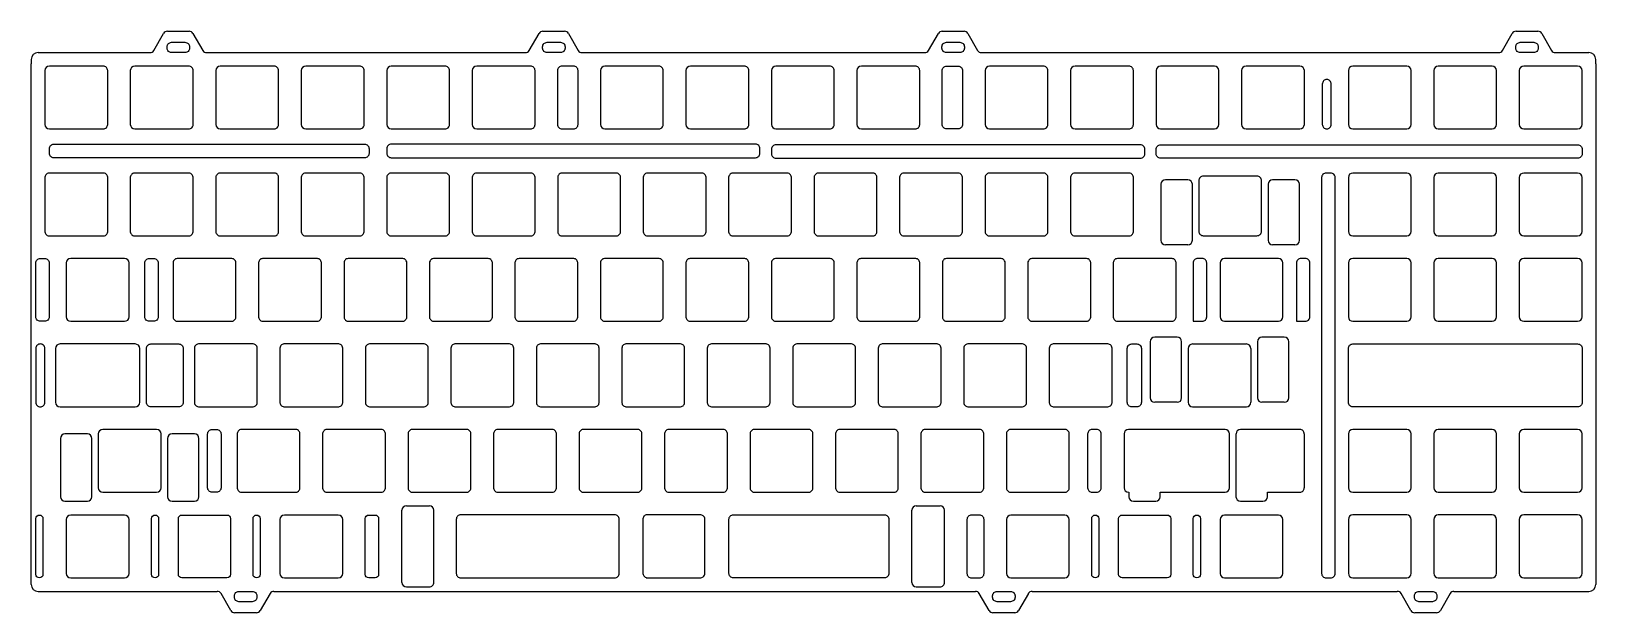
# Model space of a CAD drawing. Header units: millimetres. Extents: x 32 to 381, y 29 to 159.
import ezdxf

# ---------------------------------------------------------------- set-up
doc = ezdxf.new("R2010")
doc.units = ezdxf.units.MM

msp = doc.modelspace()

# ---------------------------------------------------------------- linework, layer by layer
for p, q in [((59.4, 154.51), (61.58, 158.27)), ((62.44, 158.77), (67.29, 158.77)), ((68.15, 158.27), (70.33, 154.51)), ((143.1, 154.51), (145.28, 158.27)), ((146.14, 158.77), (150.99, 158.77)), ((151.85, 158.27), (154.03, 154.51)), ((232.1, 154.51), (234.28, 158.27)), ((235.14, 158.77), (239.99, 158.77)), ((240.85, 158.27), (243.03, 154.51)), ((360, 154.51), (362.18, 158.27)), ((363.04, 158.77), (367.89, 158.77)), ((368.75, 158.27), (370.93, 154.51)), ((33.62, 154.01), (58.54, 154.01)), ((70.62, 154.01), (70.62, 154.01)), ((70.62, 154.01), (70.62, 154.01)), ((71.19, 154.01), (142.24, 154.01)), ((154.32, 154.01), (154.32, 154.01)), ((154.32, 154.01), (154.32, 154.01)), ((154.89, 154.01), (231.24, 154.01)), ((243.89, 154.01), (359.14, 154.01)), ((371.79, 154.01), (379.28, 154.01)), ((32.12, 152.51), (32.12, 151.53)), ((380.78, 151.53), (380.78, 152.51)), ((311.08, 95.14), (311.08, 107.06)), ((299.46, 94.14), (310.08, 94.14)), ((290.93, 89.09), (302.93, 89.09)), ((303.93, 88.09), (303.93, 76.09)), ((290.93, 75.09), (302.93, 75.09)), ((115.73, 53.04), (120.84, 53.04)), ((229.34, 53.04), (229.34, 53.04)), ((229.34, 53.04), (229.54, 53.04)), ((229.54, 53.04), (234.65, 53.04)), ((114.73, 35.97), (114.73, 52.04)), ((228.34, 35.97), (228.34, 52.04)), ((32.12, 35.47), (32.12, 36.47)), ((115.73, 34.97), (120.84, 34.97)), ((229.34, 34.97), (229.54, 34.97)), ((229.54, 34.97), (234.66, 34.97)), ((380.78, 36.47), (380.78, 35.47)), ((33.62, 33.97), (73.54, 33.97)), ((76.58, 29.71), (74.4, 33.47)), ((85.33, 33.47), (83.15, 29.71)), ((85.62, 33.97), (85.62, 33.97)), ((86.19, 33.97), (242.54, 33.97)), ((245.58, 29.71), (243.4, 33.47)), ((254.33, 33.47), (252.15, 29.71)), ((255.19, 33.97), (336.54, 33.97)), ((339.58, 29.71), (337.4, 33.47)), ((348.33, 33.47), (346.15, 29.71)), ((349.19, 33.97), (379.28, 33.97)), ((82.29, 29.21), (77.44, 29.21)), ((251.29, 29.21), (246.44, 29.21)), ((345.29, 29.21), (340.44, 29.21))]:
    msp.add_line(p, q)
at = {"color": 7, "linetype": 'Continuous', "lineweight": 25}
for p, q in [((32.12, 36.47), (32.12, 151.53)), ((35.14, 150.01), (35.14, 138.01)), ((48.14, 151.01), (36.14, 151.01)), ((49.14, 138.01), (49.14, 150.01)), ((54.19, 150.01), (54.19, 138.01)), ((67.19, 151.01), (55.19, 151.01)), ((68.19, 138.01), (68.19, 150.01)), ((73.24, 150.01), (73.24, 138.01)), ((86.24, 151.01), (74.24, 151.01)), ((87.24, 138.01), (87.24, 150.01)), ((92.29, 150.01), (92.29, 138.01)), ((105.29, 151.01), (93.29, 151.01)), ((106.29, 138.01), (106.29, 150.01)), ((111.34, 150.01), (111.34, 138.01)), ((124.34, 151.01), (112.34, 151.01)), ((125.34, 138.01), (125.34, 150.01)), ((130.39, 150.01), (130.39, 138.01)), ((143.39, 151.01), (131.39, 151.01)), ((144.39, 138.01), (144.39, 150.01)), ((158.97, 150.01), (158.97, 138.01)), ((171.97, 151.01), (159.97, 151.01)), ((172.97, 138.01), (172.97, 150.01)), ((178.02, 150.01), (178.02, 138.01)), ((191.02, 151.01), (179.02, 151.01)), ((192.02, 138.01), (192.02, 150.01)), ((197.07, 150.01), (197.07, 138.01)), ((210.07, 151.01), (198.07, 151.01)), ((211.07, 138.01), (211.07, 150.01)), ((216.12, 150.01), (216.12, 138.01)), ((229.12, 151.01), (217.12, 151.01)), ((230.12, 138.01), (230.12, 150.01)), ((244.69, 150.01), (244.69, 138.01)), ((257.69, 151.01), (245.69, 151.01)), ((258.69, 138.01), (258.69, 150.01)), ((263.74, 150.01), (263.74, 138.01)), ((276.74, 151.01), (264.74, 151.01)), ((277.74, 138.01), (277.74, 150.01)), ((282.8, 150.01), (282.8, 138.01)), ((295.8, 151.01), (283.8, 151.01)), ((296.8, 138.01), (296.8, 150.01)), ((301.85, 150.01), (301.85, 138.01)), ((314.85, 151.01), (302.85, 151.01)), ((315.85, 138.01), (315.85, 150.01)), ((325.65, 150.01), (325.65, 138.01)), ((338.65, 151.01), (326.65, 151.01)), ((339.65, 138.01), (339.65, 150.01)), ((344.7, 150.01), (344.7, 138.01)), ((357.7, 151.01), (345.7, 151.01)), ((358.7, 138.01), (358.7, 150.01)), ((363.75, 150.01), (363.75, 138.01)), ((376.75, 151.01), (364.75, 151.01)), ((377.75, 138.01), (377.75, 150.01)), ((380.78, 151.53), (380.78, 36.47)), ((36.14, 137.01), (48.14, 137.01)), ((55.19, 137.01), (67.19, 137.01)), ((74.24, 137.01), (86.24, 137.01)), ((93.29, 137.01), (105.29, 137.01)), ((112.34, 137.01), (124.34, 137.01)), ((131.39, 137.01), (143.39, 137.01)), ((159.97, 137.01), (171.97, 137.01)), ((179.02, 137.01), (191.02, 137.01)), ((198.07, 137.01), (210.07, 137.01)), ((217.12, 137.01), (229.12, 137.01)), ((245.69, 137.01), (257.69, 137.01)), ((264.74, 137.01), (276.74, 137.01)), ((283.8, 137.01), (295.8, 137.01)), ((302.85, 137.01), (314.85, 137.01)), ((326.65, 137.01), (338.65, 137.01)), ((345.7, 137.01), (357.7, 137.01)), ((364.75, 137.01), (376.75, 137.01)), ((35.18, 126.47), (35.14, 126.27)), ((35.14, 126.27), (35.14, 114.08)), ((35.26, 126.65), (35.18, 126.47)), ((35.37, 126.81), (35.26, 126.65)), ((35.5, 126.95), (35.37, 126.81)), ((35.67, 127.06), (35.5, 126.95)), ((35.85, 127.14), (35.67, 127.06)), ((36.04, 127.17), (35.85, 127.14)), ((48.24, 127.17), (36.04, 127.17)), ((48.43, 127.14), (48.24, 127.17)), ((48.62, 127.06), (48.43, 127.14)), ((48.78, 126.95), (48.62, 127.06)), ((48.92, 126.81), (48.78, 126.95)), ((49.03, 126.65), (48.92, 126.81)), ((49.1, 126.47), (49.03, 126.65)), ((49.14, 126.27), (49.1, 126.47)), ((49.14, 114.08), (49.14, 126.27)), ((54.23, 126.47), (54.19, 126.27)), ((54.19, 126.27), (54.19, 114.08)), ((54.31, 126.65), (54.23, 126.47)), ((54.42, 126.81), (54.31, 126.65)), ((54.55, 126.95), (54.42, 126.81)), ((54.72, 127.06), (54.55, 126.95)), ((54.9, 127.14), (54.72, 127.06)), ((55.09, 127.17), (54.9, 127.14)), ((67.29, 127.17), (55.09, 127.17)), ((67.48, 127.14), (67.29, 127.17)), ((67.67, 127.06), (67.48, 127.14)), ((67.83, 126.95), (67.67, 127.06)), ((67.97, 126.81), (67.83, 126.95)), ((68.08, 126.65), (67.97, 126.81)), ((68.15, 126.47), (68.08, 126.65)), ((68.19, 126.27), (68.15, 126.47)), ((68.19, 114.08), (68.19, 126.27)), ((73.28, 126.47), (73.24, 126.27)), ((73.24, 126.27), (73.24, 114.08)), ((73.36, 126.65), (73.28, 126.47)), ((73.47, 126.81), (73.36, 126.65)), ((73.6, 126.95), (73.47, 126.81)), ((73.77, 127.06), (73.6, 126.95)), ((73.95, 127.14), (73.77, 127.06)), ((74.14, 127.17), (73.95, 127.14)), ((86.34, 127.17), (74.14, 127.17)), ((86.53, 127.14), (86.34, 127.17)), ((86.72, 127.06), (86.53, 127.14)), ((86.88, 126.95), (86.72, 127.06)), ((87.02, 126.81), (86.88, 126.95)), ((87.13, 126.65), (87.02, 126.81)), ((87.2, 126.47), (87.13, 126.65)), ((87.24, 126.27), (87.2, 126.47)), ((87.24, 114.08), (87.24, 126.27)), ((92.33, 126.47), (92.29, 126.27)), ((92.29, 126.27), (92.29, 114.08)), ((92.41, 126.65), (92.33, 126.47)), ((92.52, 126.81), (92.41, 126.65)), ((92.65, 126.95), (92.52, 126.81)), ((92.82, 127.06), (92.65, 126.95)), ((93, 127.14), (92.82, 127.06)), ((93.19, 127.17), (93, 127.14)), ((105.39, 127.17), (93.19, 127.17)), ((105.58, 127.14), (105.39, 127.17)), ((105.77, 127.06), (105.58, 127.14)), ((105.93, 126.95), (105.77, 127.06)), ((106.07, 126.81), (105.93, 126.95)), ((106.18, 126.65), (106.07, 126.81)), ((106.25, 126.47), (106.18, 126.65)), ((106.29, 126.27), (106.25, 126.47)), ((106.29, 114.08), (106.29, 126.27)), ((111.38, 126.47), (111.34, 126.27)), ((111.34, 126.27), (111.34, 114.08)), ((111.46, 126.65), (111.38, 126.47)), ((111.57, 126.81), (111.46, 126.65)), ((111.7, 126.95), (111.57, 126.81)), ((111.87, 127.06), (111.7, 126.95)), ((112.05, 127.14), (111.87, 127.06)), ((112.24, 127.17), (112.05, 127.14)), ((124.44, 127.17), (112.24, 127.17)), ((124.63, 127.14), (124.44, 127.17)), ((124.82, 127.06), (124.63, 127.14)), ((124.98, 126.95), (124.82, 127.06)), ((125.12, 126.81), (124.98, 126.95)), ((125.23, 126.65), (125.12, 126.81)), ((125.3, 126.47), (125.23, 126.65)), ((125.34, 126.27), (125.3, 126.47)), ((125.34, 114.08), (125.34, 126.27)), ((130.43, 126.47), (130.39, 126.27)), ((130.39, 126.27), (130.39, 114.08)), ((130.51, 126.65), (130.43, 126.47)), ((130.62, 126.81), (130.51, 126.65)), ((130.75, 126.95), (130.62, 126.81)), ((130.92, 127.06), (130.75, 126.95)), ((131.1, 127.14), (130.92, 127.06)), ((131.29, 127.17), (131.1, 127.14)), ((143.49, 127.17), (131.29, 127.17)), ((143.68, 127.14), (143.49, 127.17)), ((143.87, 127.06), (143.68, 127.14)), ((144.03, 126.95), (143.87, 127.06)), ((144.17, 126.81), (144.03, 126.95)), ((144.28, 126.65), (144.17, 126.81)), ((144.35, 126.47), (144.28, 126.65)), ((144.39, 126.27), (144.35, 126.47)), ((144.39, 114.08), (144.39, 126.27)), ((149.48, 126.47), (149.44, 126.27)), ((149.44, 126.27), (149.44, 114.08)), ((149.56, 126.65), (149.48, 126.47)), ((149.67, 126.81), (149.56, 126.65)), ((149.8, 126.95), (149.67, 126.81)), ((149.97, 127.06), (149.8, 126.95)), ((150.15, 127.14), (149.97, 127.06)), ((150.34, 127.17), (150.15, 127.14)), ((162.54, 127.17), (150.34, 127.17)), ((162.73, 127.14), (162.54, 127.17)), ((162.92, 127.06), (162.73, 127.14)), ((163.08, 126.95), (162.92, 127.06)), ((163.22, 126.81), (163.08, 126.95)), ((163.33, 126.65), (163.22, 126.81)), ((163.4, 126.47), (163.33, 126.65)), ((163.44, 126.27), (163.4, 126.47)), ((163.44, 114.08), (163.44, 126.27)), ((168.53, 126.47), (168.49, 126.27)), ((168.49, 126.27), (168.49, 114.08)), ((168.61, 126.65), (168.53, 126.47)), ((168.72, 126.81), (168.61, 126.65)), ((168.85, 126.95), (168.72, 126.81)), ((169.02, 127.06), (168.85, 126.95)), ((169.2, 127.14), (169.02, 127.06)), ((169.39, 127.17), (169.2, 127.14)), ((181.59, 127.17), (169.39, 127.17)), ((181.78, 127.14), (181.59, 127.17)), ((181.97, 127.06), (181.78, 127.14)), ((182.13, 126.95), (181.97, 127.06)), ((182.27, 126.81), (182.13, 126.95)), ((182.38, 126.65), (182.27, 126.81)), ((182.45, 126.47), (182.38, 126.65)), ((182.49, 126.27), (182.45, 126.47)), ((182.49, 114.08), (182.49, 126.27)), ((187.58, 126.47), (187.54, 126.27)), ((187.54, 126.27), (187.54, 114.08)), ((187.66, 126.65), (187.58, 126.47)), ((187.77, 126.81), (187.66, 126.65)), ((187.9, 126.95), (187.77, 126.81)), ((188.07, 127.06), (187.9, 126.95)), ((188.25, 127.14), (188.07, 127.06)), ((188.44, 127.17), (188.25, 127.14)), ((200.64, 127.17), (188.44, 127.17)), ((200.83, 127.14), (200.64, 127.17)), ((201.02, 127.06), (200.83, 127.14)), ((201.18, 126.95), (201.02, 127.06)), ((201.32, 126.81), (201.18, 126.95)), ((201.43, 126.65), (201.32, 126.81)), ((201.5, 126.47), (201.43, 126.65)), ((201.54, 126.27), (201.5, 126.47)), ((201.54, 114.08), (201.54, 126.27)), ((206.63, 126.47), (206.59, 126.27)), ((206.59, 126.27), (206.59, 114.08)), ((206.71, 126.65), (206.63, 126.47)), ((206.82, 126.81), (206.71, 126.65)), ((206.95, 126.95), (206.82, 126.81)), ((207.12, 127.06), (206.95, 126.95)), ((207.3, 127.14), (207.12, 127.06)), ((207.49, 127.17), (207.3, 127.14)), ((219.69, 127.17), (207.49, 127.17)), ((219.88, 127.14), (219.69, 127.17)), ((220.07, 127.06), (219.88, 127.14)), ((220.23, 126.95), (220.07, 127.06)), ((220.37, 126.81), (220.23, 126.95)), ((220.48, 126.65), (220.37, 126.81)), ((220.55, 126.47), (220.48, 126.65)), ((220.59, 126.27), (220.55, 126.47)), ((220.59, 114.08), (220.59, 126.27)), ((225.68, 126.47), (225.64, 126.27)), ((225.64, 126.27), (225.64, 114.08)), ((225.76, 126.65), (225.68, 126.47)), ((225.87, 126.81), (225.76, 126.65)), ((226, 126.95), (225.87, 126.81)), ((226.17, 127.06), (226, 126.95)), ((226.35, 127.14), (226.17, 127.06)), ((226.54, 127.17), (226.35, 127.14)), ((238.74, 127.17), (226.54, 127.17)), ((238.93, 127.14), (238.74, 127.17)), ((239.12, 127.06), (238.93, 127.14)), ((239.28, 126.95), (239.12, 127.06)), ((239.42, 126.81), (239.28, 126.95)), ((239.53, 126.65), (239.42, 126.81)), ((239.6, 126.47), (239.53, 126.65)), ((239.64, 126.27), (239.6, 126.47)), ((239.64, 114.08), (239.64, 126.27)), ((244.73, 126.47), (244.69, 126.27)), ((244.69, 126.27), (244.69, 114.08)), ((244.81, 126.65), (244.73, 126.47)), ((244.92, 126.81), (244.81, 126.65)), ((245.05, 126.95), (244.92, 126.81)), ((245.22, 127.06), (245.05, 126.95)), ((245.4, 127.14), (245.22, 127.06)), ((245.59, 127.17), (245.4, 127.14)), ((257.79, 127.17), (245.59, 127.17)), ((257.98, 127.14), (257.79, 127.17)), ((258.17, 127.06), (257.98, 127.14)), ((258.33, 126.95), (258.17, 127.06)), ((258.47, 126.81), (258.33, 126.95)), ((258.58, 126.65), (258.47, 126.81)), ((258.65, 126.47), (258.58, 126.65)), ((258.69, 126.27), (258.65, 126.47)), ((258.69, 114.08), (258.69, 126.27)), ((263.78, 126.47), (263.74, 126.27)), ((263.74, 126.27), (263.74, 114.08)), ((263.86, 126.65), (263.78, 126.47)), ((263.97, 126.81), (263.86, 126.65)), ((264.1, 126.95), (263.97, 126.81)), ((264.27, 127.06), (264.1, 126.95)), ((264.45, 127.14), (264.27, 127.06)), ((264.64, 127.17), (264.45, 127.14)), ((276.84, 127.17), (264.64, 127.17)), ((277.03, 127.14), (276.84, 127.17)), ((277.22, 127.06), (277.03, 127.14)), ((277.38, 126.95), (277.22, 127.06)), ((277.52, 126.81), (277.38, 126.95)), ((277.63, 126.65), (277.52, 126.81)), ((277.7, 126.47), (277.63, 126.65)), ((277.74, 126.27), (277.7, 126.47)), ((277.74, 114.08), (277.74, 126.27)), ((289.88, 125.69), (284.88, 125.69)), ((313.75, 125.69), (308.75, 125.69)), ((325.65, 126.19), (325.65, 114.19)), ((338.65, 127.19), (326.65, 127.19)), ((339.65, 114.19), (339.65, 126.19)), ((344.7, 126.19), (344.7, 114.19)), ((357.7, 127.19), (345.7, 127.19)), ((358.7, 114.19), (358.7, 126.19)), ((363.75, 126.19), (363.75, 114.19)), ((376.75, 127.19), (364.75, 127.19)), ((377.75, 114.19), (377.75, 126.19)), ((283.88, 124.69), (283.88, 112.19)), ((290.88, 112.19), (290.88, 124.69)), ((307.75, 124.69), (307.75, 112.19)), ((314.75, 112.19), (314.75, 124.69)), ((35.14, 114.08), (35.18, 113.88)), ((35.18, 113.88), (35.26, 113.7)), ((35.26, 113.7), (35.37, 113.54)), ((35.37, 113.54), (35.5, 113.4)), ((35.5, 113.4), (35.67, 113.29)), ((35.67, 113.29), (35.85, 113.21)), ((35.85, 113.21), (36.04, 113.17)), ((36.04, 113.17), (48.24, 113.17)), ((48.24, 113.17), (48.43, 113.21)), ((48.43, 113.21), (48.62, 113.29)), ((48.62, 113.29), (48.78, 113.4)), ((48.78, 113.4), (48.92, 113.54)), ((48.92, 113.54), (49.03, 113.7)), ((49.03, 113.7), (49.1, 113.88)), ((49.1, 113.88), (49.14, 114.08)), ((54.19, 114.08), (54.23, 113.88)), ((54.23, 113.88), (54.31, 113.7)), ((54.31, 113.7), (54.42, 113.54)), ((54.42, 113.54), (54.55, 113.4)), ((54.55, 113.4), (54.72, 113.29)), ((54.72, 113.29), (54.9, 113.21)), ((54.9, 113.21), (55.09, 113.17)), ((55.09, 113.17), (67.29, 113.17)), ((67.29, 113.17), (67.48, 113.21)), ((67.48, 113.21), (67.67, 113.29)), ((67.67, 113.29), (67.83, 113.4)), ((67.83, 113.4), (67.97, 113.54)), ((67.97, 113.54), (68.08, 113.7)), ((68.08, 113.7), (68.15, 113.88)), ((68.15, 113.88), (68.19, 114.08)), ((73.24, 114.08), (73.28, 113.88)), ((73.28, 113.88), (73.36, 113.7)), ((73.36, 113.7), (73.47, 113.54)), ((73.47, 113.54), (73.6, 113.4)), ((73.6, 113.4), (73.77, 113.29)), ((73.77, 113.29), (73.95, 113.21)), ((73.95, 113.21), (74.14, 113.17)), ((74.14, 113.17), (86.34, 113.17)), ((86.34, 113.17), (86.53, 113.21)), ((86.53, 113.21), (86.72, 113.29)), ((86.72, 113.29), (86.88, 113.4)), ((86.88, 113.4), (87.02, 113.54)), ((87.02, 113.54), (87.13, 113.7)), ((87.13, 113.7), (87.2, 113.88)), ((87.2, 113.88), (87.24, 114.08)), ((92.29, 114.08), (92.33, 113.88)), ((92.33, 113.88), (92.41, 113.7)), ((92.41, 113.7), (92.52, 113.54)), ((92.52, 113.54), (92.65, 113.4)), ((92.65, 113.4), (92.82, 113.29)), ((92.82, 113.29), (93, 113.21)), ((93, 113.21), (93.19, 113.17)), ((93.19, 113.17), (105.39, 113.17)), ((105.39, 113.17), (105.58, 113.21)), ((105.58, 113.21), (105.77, 113.29)), ((105.77, 113.29), (105.93, 113.4)), ((105.93, 113.4), (106.07, 113.54)), ((106.07, 113.54), (106.18, 113.7)), ((106.18, 113.7), (106.25, 113.88)), ((106.25, 113.88), (106.29, 114.08)), ((111.34, 114.08), (111.38, 113.88)), ((111.38, 113.88), (111.46, 113.7)), ((111.46, 113.7), (111.57, 113.54)), ((111.57, 113.54), (111.7, 113.4)), ((111.7, 113.4), (111.87, 113.29)), ((111.87, 113.29), (112.05, 113.21)), ((112.05, 113.21), (112.24, 113.17)), ((112.24, 113.17), (124.44, 113.17)), ((124.44, 113.17), (124.63, 113.21)), ((124.63, 113.21), (124.82, 113.29)), ((124.82, 113.29), (124.98, 113.4)), ((124.98, 113.4), (125.12, 113.54)), ((125.12, 113.54), (125.23, 113.7)), ((125.23, 113.7), (125.3, 113.88)), ((125.3, 113.88), (125.34, 114.08)), ((130.39, 114.08), (130.43, 113.88)), ((130.43, 113.88), (130.51, 113.7)), ((130.51, 113.7), (130.62, 113.54)), ((130.62, 113.54), (130.75, 113.4)), ((130.75, 113.4), (130.92, 113.29)), ((130.92, 113.29), (131.1, 113.21)), ((131.1, 113.21), (131.29, 113.17)), ((131.29, 113.17), (143.49, 113.17)), ((143.49, 113.17), (143.68, 113.21)), ((143.68, 113.21), (143.87, 113.29)), ((143.87, 113.29), (144.03, 113.4)), ((144.03, 113.4), (144.17, 113.54)), ((144.17, 113.54), (144.28, 113.7)), ((144.28, 113.7), (144.35, 113.88)), ((144.35, 113.88), (144.39, 114.08)), ((149.44, 114.08), (149.48, 113.88)), ((149.48, 113.88), (149.56, 113.7)), ((149.56, 113.7), (149.67, 113.54)), ((149.67, 113.54), (149.8, 113.4)), ((149.8, 113.4), (149.97, 113.29)), ((149.97, 113.29), (150.15, 113.21)), ((150.15, 113.21), (150.34, 113.17)), ((150.34, 113.17), (162.54, 113.17)), ((162.54, 113.17), (162.73, 113.21)), ((162.73, 113.21), (162.92, 113.29)), ((162.92, 113.29), (163.08, 113.4)), ((163.08, 113.4), (163.22, 113.54)), ((163.22, 113.54), (163.33, 113.7)), ((163.33, 113.7), (163.4, 113.88)), ((163.4, 113.88), (163.44, 114.08)), ((168.49, 114.08), (168.53, 113.88)), ((168.53, 113.88), (168.61, 113.7)), ((168.61, 113.7), (168.72, 113.54)), ((168.72, 113.54), (168.85, 113.4)), ((168.85, 113.4), (169.02, 113.29)), ((169.02, 113.29), (169.2, 113.21)), ((169.2, 113.21), (169.39, 113.17)), ((169.39, 113.17), (181.59, 113.17)), ((181.59, 113.17), (181.78, 113.21)), ((181.78, 113.21), (181.97, 113.29)), ((181.97, 113.29), (182.13, 113.4)), ((182.13, 113.4), (182.27, 113.54)), ((182.27, 113.54), (182.38, 113.7)), ((182.38, 113.7), (182.45, 113.88)), ((182.45, 113.88), (182.49, 114.08)), ((187.54, 114.08), (187.58, 113.88)), ((187.58, 113.88), (187.66, 113.7)), ((187.66, 113.7), (187.77, 113.54)), ((187.77, 113.54), (187.9, 113.4)), ((187.9, 113.4), (188.07, 113.29)), ((188.07, 113.29), (188.25, 113.21)), ((188.25, 113.21), (188.44, 113.17)), ((188.44, 113.17), (200.64, 113.17)), ((200.64, 113.17), (200.83, 113.21)), ((200.83, 113.21), (201.02, 113.29)), ((201.02, 113.29), (201.18, 113.4)), ((201.18, 113.4), (201.32, 113.54)), ((201.32, 113.54), (201.43, 113.7)), ((201.43, 113.7), (201.5, 113.88)), ((201.5, 113.88), (201.54, 114.08)), ((206.59, 114.08), (206.63, 113.88)), ((206.63, 113.88), (206.71, 113.7)), ((206.71, 113.7), (206.82, 113.54)), ((206.82, 113.54), (206.95, 113.4)), ((206.95, 113.4), (207.12, 113.29)), ((207.12, 113.29), (207.3, 113.21)), ((207.3, 113.21), (207.49, 113.17)), ((207.49, 113.17), (219.69, 113.17)), ((219.69, 113.17), (219.88, 113.21)), ((219.88, 113.21), (220.07, 113.29)), ((220.07, 113.29), (220.23, 113.4)), ((220.23, 113.4), (220.37, 113.54)), ((220.37, 113.54), (220.48, 113.7)), ((220.48, 113.7), (220.55, 113.88)), ((220.55, 113.88), (220.59, 114.08)), ((225.64, 114.08), (225.68, 113.88)), ((225.68, 113.88), (225.76, 113.7)), ((225.76, 113.7), (225.87, 113.54)), ((225.87, 113.54), (226, 113.4)), ((226, 113.4), (226.17, 113.29)), ((226.17, 113.29), (226.35, 113.21)), ((226.35, 113.21), (226.54, 113.17)), ((226.54, 113.17), (238.74, 113.17)), ((238.74, 113.17), (238.93, 113.21)), ((238.93, 113.21), (239.12, 113.29)), ((239.12, 113.29), (239.28, 113.4)), ((239.28, 113.4), (239.42, 113.54)), ((239.42, 113.54), (239.53, 113.7)), ((239.53, 113.7), (239.6, 113.88)), ((239.6, 113.88), (239.64, 114.08)), ((244.69, 114.08), (244.73, 113.88)), ((244.73, 113.88), (244.81, 113.7)), ((244.81, 113.7), (244.92, 113.54)), ((244.92, 113.54), (245.05, 113.4)), ((245.05, 113.4), (245.22, 113.29)), ((245.22, 113.29), (245.4, 113.21)), ((245.4, 113.21), (245.59, 113.17)), ((245.59, 113.17), (257.79, 113.17)), ((257.79, 113.17), (257.98, 113.21)), ((257.98, 113.21), (258.17, 113.29)), ((258.17, 113.29), (258.33, 113.4)), ((258.33, 113.4), (258.47, 113.54)), ((258.47, 113.54), (258.58, 113.7)), ((258.58, 113.7), (258.65, 113.88)), ((258.65, 113.88), (258.69, 114.08)), ((263.74, 114.08), (263.78, 113.88)), ((263.78, 113.88), (263.86, 113.7)), ((263.86, 113.7), (263.97, 113.54)), ((263.97, 113.54), (264.1, 113.4)), ((264.1, 113.4), (264.27, 113.29)), ((264.27, 113.29), (264.45, 113.21)), ((264.45, 113.21), (264.64, 113.17)), ((264.64, 113.17), (276.84, 113.17)), ((276.84, 113.17), (277.03, 113.21)), ((277.03, 113.21), (277.22, 113.29)), ((277.22, 113.29), (277.38, 113.4)), ((277.38, 113.4), (277.52, 113.54)), ((277.52, 113.54), (277.63, 113.7)), ((277.63, 113.7), (277.7, 113.88)), ((277.7, 113.88), (277.74, 114.08)), ((326.65, 113.19), (338.65, 113.19)), ((345.7, 113.19), (357.7, 113.19)), ((364.75, 113.19), (376.75, 113.19)), ((52.9, 108.14), (40.9, 108.14)), ((64.42, 108.1), (64.24, 108.03)), ((64.62, 108.14), (64.42, 108.1)), ((76.82, 108.14), (64.62, 108.14)), ((77.01, 108.1), (76.82, 108.14)), ((77.19, 108.03), (77.01, 108.1)), ((83.47, 108.1), (83.29, 108.03)), ((83.67, 108.14), (83.47, 108.1)), ((95.87, 108.14), (83.67, 108.14)), ((96.06, 108.1), (95.87, 108.14)), ((96.24, 108.03), (96.06, 108.1)), ((102.52, 108.1), (102.34, 108.03)), ((102.72, 108.14), (102.52, 108.1)), ((114.92, 108.14), (102.72, 108.14)), ((115.11, 108.1), (114.92, 108.14)), ((115.29, 108.03), (115.11, 108.1)), ((121.57, 108.1), (121.39, 108.03)), ((121.77, 108.14), (121.57, 108.1)), ((133.97, 108.14), (121.77, 108.14)), ((134.16, 108.1), (133.97, 108.14)), ((134.34, 108.03), (134.16, 108.1)), ((140.62, 108.1), (140.44, 108.03)), ((140.82, 108.14), (140.62, 108.1)), ((153.02, 108.14), (140.82, 108.14)), ((153.21, 108.1), (153.02, 108.14)), ((153.39, 108.03), (153.21, 108.1)), ((159.67, 108.1), (159.49, 108.03)), ((159.87, 108.14), (159.67, 108.1)), ((172.07, 108.14), (159.87, 108.14)), ((172.26, 108.1), (172.07, 108.14)), ((172.44, 108.03), (172.26, 108.1)), ((178.72, 108.1), (178.54, 108.03)), ((178.92, 108.14), (178.72, 108.1)), ((191.12, 108.14), (178.92, 108.14)), ((191.31, 108.1), (191.12, 108.14)), ((191.49, 108.03), (191.31, 108.1)), ((197.77, 108.1), (197.59, 108.03)), ((197.97, 108.14), (197.77, 108.1)), ((210.17, 108.14), (197.97, 108.14)), ((210.36, 108.1), (210.17, 108.14)), ((210.54, 108.03), (210.36, 108.1)), ((216.82, 108.1), (216.64, 108.03)), ((217.02, 108.14), (216.82, 108.1)), ((229.22, 108.14), (217.02, 108.14)), ((229.41, 108.1), (229.22, 108.14)), ((229.59, 108.03), (229.41, 108.1)), ((235.87, 108.1), (235.69, 108.03)), ((236.07, 108.14), (235.87, 108.1)), ((248.27, 108.14), (236.07, 108.14)), ((248.46, 108.1), (248.27, 108.14)), ((248.64, 108.03), (248.46, 108.1)), ((254.92, 108.1), (254.74, 108.03)), ((255.12, 108.14), (254.92, 108.1)), ((267.32, 108.14), (255.12, 108.14)), ((267.51, 108.1), (267.32, 108.14)), ((267.69, 108.03), (267.51, 108.1)), ((273.97, 108.1), (273.79, 108.03)), ((274.17, 108.14), (273.97, 108.1)), ((286.37, 108.14), (274.17, 108.14)), ((289.88, 111.19), (284.88, 111.19)), ((286.56, 108.1), (286.37, 108.14)), ((286.74, 108.03), (286.56, 108.1)), ((310.08, 108.14), (298.08, 108.14)), ((313.75, 111.19), (308.75, 111.19)), ((338.65, 108.14), (326.65, 108.14)), ((357.7, 108.14), (345.7, 108.14)), ((376.75, 108.14), (364.75, 108.14)), ((39.9, 107.14), (39.9, 95.14)), ((53.9, 95.14), (53.9, 107.14)), ((63.75, 107.43), (63.72, 107.24)), ((63.72, 107.24), (63.72, 95.04)), ((63.83, 107.62), (63.75, 107.43)), ((63.94, 107.78), (63.83, 107.62)), ((64.08, 107.92), (63.94, 107.78)), ((64.24, 108.03), (64.08, 107.92)), ((77.35, 107.92), (77.19, 108.03)), ((77.49, 107.78), (77.35, 107.92)), ((77.6, 107.62), (77.49, 107.78)), ((77.68, 107.43), (77.6, 107.62)), ((77.72, 107.24), (77.68, 107.43)), ((77.72, 95.04), (77.72, 107.24)), ((82.8, 107.43), (82.77, 107.24)), ((82.77, 107.24), (82.77, 95.04)), ((82.88, 107.62), (82.8, 107.43)), ((82.99, 107.78), (82.88, 107.62)), ((83.13, 107.92), (82.99, 107.78)), ((83.29, 108.03), (83.13, 107.92)), ((96.4, 107.92), (96.24, 108.03)), ((96.54, 107.78), (96.4, 107.92)), ((96.65, 107.62), (96.54, 107.78)), ((96.73, 107.43), (96.65, 107.62)), ((96.77, 107.24), (96.73, 107.43)), ((96.77, 95.04), (96.77, 107.24)), ((101.85, 107.43), (101.82, 107.24)), ((101.82, 107.24), (101.82, 95.04)), ((101.93, 107.62), (101.85, 107.43)), ((102.04, 107.78), (101.93, 107.62)), ((102.18, 107.92), (102.04, 107.78)), ((102.34, 108.03), (102.18, 107.92)), ((115.45, 107.92), (115.29, 108.03)), ((115.59, 107.78), (115.45, 107.92)), ((115.7, 107.62), (115.59, 107.78)), ((115.78, 107.43), (115.7, 107.62)), ((115.82, 107.24), (115.78, 107.43)), ((115.82, 95.04), (115.82, 107.24)), ((120.9, 107.43), (120.87, 107.24)), ((120.87, 107.24), (120.87, 95.04)), ((120.98, 107.62), (120.9, 107.43)), ((121.09, 107.78), (120.98, 107.62)), ((121.23, 107.92), (121.09, 107.78)), ((121.39, 108.03), (121.23, 107.92)), ((134.5, 107.92), (134.34, 108.03)), ((134.64, 107.78), (134.5, 107.92)), ((134.75, 107.62), (134.64, 107.78)), ((134.83, 107.43), (134.75, 107.62)), ((134.87, 107.24), (134.83, 107.43)), ((134.87, 95.04), (134.87, 107.24)), ((139.95, 107.43), (139.92, 107.24)), ((139.92, 107.24), (139.92, 95.04)), ((140.03, 107.62), (139.95, 107.43)), ((140.14, 107.78), (140.03, 107.62)), ((140.28, 107.92), (140.14, 107.78)), ((140.44, 108.03), (140.28, 107.92)), ((153.55, 107.92), (153.39, 108.03)), ((153.69, 107.78), (153.55, 107.92)), ((153.8, 107.62), (153.69, 107.78)), ((153.88, 107.43), (153.8, 107.62)), ((153.92, 107.24), (153.88, 107.43)), ((153.92, 95.04), (153.92, 107.24)), ((159, 107.43), (158.97, 107.24)), ((158.97, 107.24), (158.97, 95.04)), ((159.08, 107.62), (159, 107.43)), ((159.19, 107.78), (159.08, 107.62)), ((159.33, 107.92), (159.19, 107.78)), ((159.49, 108.03), (159.33, 107.92)), ((172.6, 107.92), (172.44, 108.03)), ((172.74, 107.78), (172.6, 107.92)), ((172.85, 107.62), (172.74, 107.78)), ((172.93, 107.43), (172.85, 107.62)), ((172.97, 107.24), (172.93, 107.43)), ((172.97, 95.04), (172.97, 107.24)), ((178.05, 107.43), (178.02, 107.24)), ((178.02, 107.24), (178.02, 95.04)), ((178.13, 107.62), (178.05, 107.43)), ((178.24, 107.78), (178.13, 107.62)), ((178.38, 107.92), (178.24, 107.78)), ((178.54, 108.03), (178.38, 107.92)), ((191.65, 107.92), (191.49, 108.03)), ((191.79, 107.78), (191.65, 107.92)), ((191.9, 107.62), (191.79, 107.78)), ((191.98, 107.43), (191.9, 107.62)), ((192.02, 107.24), (191.98, 107.43)), ((192.02, 95.04), (192.02, 107.24)), ((197.1, 107.43), (197.07, 107.24)), ((197.07, 107.24), (197.07, 95.04)), ((197.18, 107.62), (197.1, 107.43)), ((197.29, 107.78), (197.18, 107.62)), ((197.43, 107.92), (197.29, 107.78)), ((197.59, 108.03), (197.43, 107.92)), ((210.7, 107.92), (210.54, 108.03)), ((210.84, 107.78), (210.7, 107.92)), ((210.95, 107.62), (210.84, 107.78)), ((211.03, 107.43), (210.95, 107.62)), ((211.07, 107.24), (211.03, 107.43)), ((211.07, 95.04), (211.07, 107.24)), ((216.15, 107.43), (216.12, 107.24)), ((216.12, 107.24), (216.12, 95.04)), ((216.23, 107.62), (216.15, 107.43)), ((216.34, 107.78), (216.23, 107.62)), ((216.48, 107.92), (216.34, 107.78)), ((216.64, 108.03), (216.48, 107.92)), ((229.75, 107.92), (229.59, 108.03)), ((229.89, 107.78), (229.75, 107.92)), ((230, 107.62), (229.89, 107.78)), ((230.08, 107.43), (230, 107.62)), ((230.12, 107.24), (230.08, 107.43)), ((230.12, 95.04), (230.12, 107.24)), ((235.2, 107.43), (235.17, 107.24)), ((235.17, 107.24), (235.17, 95.04)), ((235.28, 107.62), (235.2, 107.43)), ((235.39, 107.78), (235.28, 107.62)), ((235.53, 107.92), (235.39, 107.78)), ((235.69, 108.03), (235.53, 107.92)), ((248.8, 107.92), (248.64, 108.03)), ((248.94, 107.78), (248.8, 107.92)), ((249.05, 107.62), (248.94, 107.78)), ((249.13, 107.43), (249.05, 107.62)), ((249.17, 107.24), (249.13, 107.43)), ((249.17, 95.04), (249.17, 107.24)), ((254.25, 107.43), (254.22, 107.24)), ((254.22, 107.24), (254.22, 95.04)), ((254.33, 107.62), (254.25, 107.43)), ((254.44, 107.78), (254.33, 107.62)), ((254.58, 107.92), (254.44, 107.78)), ((254.74, 108.03), (254.58, 107.92)), ((267.85, 107.92), (267.69, 108.03)), ((267.99, 107.78), (267.85, 107.92)), ((268.1, 107.62), (267.99, 107.78)), ((268.18, 107.43), (268.1, 107.62)), ((268.22, 107.24), (268.18, 107.43)), ((268.22, 95.04), (268.22, 107.24)), ((273.3, 107.43), (273.27, 107.24)), ((273.27, 107.24), (273.27, 95.04)), ((273.38, 107.62), (273.3, 107.43)), ((273.49, 107.78), (273.38, 107.62)), ((273.63, 107.92), (273.49, 107.78)), ((273.79, 108.03), (273.63, 107.92)), ((286.9, 107.92), (286.74, 108.03)), ((287.04, 107.78), (286.9, 107.92)), ((287.15, 107.62), (287.04, 107.78)), ((287.23, 107.43), (287.15, 107.62)), ((287.27, 107.24), (287.23, 107.43)), ((287.27, 95.04), (287.27, 107.24)), ((297.08, 107.14), (297.08, 95.14)), ((311.08, 107.06), (311.08, 107.14)), ((325.65, 107.14), (325.65, 95.14)), ((339.65, 95.14), (339.65, 107.14)), ((344.7, 107.14), (344.7, 95.14)), ((358.7, 95.14), (358.7, 107.14)), ((363.75, 107.14), (363.75, 95.14)), ((377.75, 95.14), (377.75, 107.14)), ((40.9, 94.14), (52.9, 94.14)), ((63.72, 95.04), (63.75, 94.85)), ((63.75, 94.85), (63.83, 94.67)), ((63.83, 94.67), (63.94, 94.51)), ((63.94, 94.51), (64.08, 94.37)), ((64.08, 94.37), (64.24, 94.26)), ((64.24, 94.26), (64.42, 94.18)), ((64.42, 94.18), (64.62, 94.14)), ((64.62, 94.14), (76.82, 94.14)), ((76.82, 94.14), (77.01, 94.18)), ((77.01, 94.18), (77.19, 94.26)), ((77.19, 94.26), (77.35, 94.37)), ((77.35, 94.37), (77.49, 94.51)), ((77.49, 94.51), (77.6, 94.67)), ((77.6, 94.67), (77.68, 94.85)), ((77.68, 94.85), (77.72, 95.04)), ((82.77, 95.04), (82.8, 94.85)), ((82.8, 94.85), (82.88, 94.67)), ((82.88, 94.67), (82.99, 94.51)), ((82.99, 94.51), (83.13, 94.37)), ((83.13, 94.37), (83.29, 94.26)), ((83.29, 94.26), (83.47, 94.18)), ((83.47, 94.18), (83.67, 94.14)), ((83.67, 94.14), (95.87, 94.14)), ((95.87, 94.14), (96.06, 94.18)), ((96.06, 94.18), (96.24, 94.26)), ((96.24, 94.26), (96.4, 94.37)), ((96.4, 94.37), (96.54, 94.51)), ((96.54, 94.51), (96.65, 94.67)), ((96.65, 94.67), (96.73, 94.85)), ((96.73, 94.85), (96.77, 95.04)), ((101.82, 95.04), (101.85, 94.85)), ((101.85, 94.85), (101.93, 94.67)), ((101.93, 94.67), (102.04, 94.51)), ((102.04, 94.51), (102.18, 94.37)), ((102.18, 94.37), (102.34, 94.26)), ((102.34, 94.26), (102.52, 94.18)), ((102.52, 94.18), (102.72, 94.14)), ((102.72, 94.14), (114.92, 94.14)), ((114.92, 94.14), (115.11, 94.18)), ((115.11, 94.18), (115.29, 94.26)), ((115.29, 94.26), (115.45, 94.37)), ((115.45, 94.37), (115.59, 94.51)), ((115.59, 94.51), (115.7, 94.67)), ((115.7, 94.67), (115.78, 94.85)), ((115.78, 94.85), (115.82, 95.04)), ((120.87, 95.04), (120.9, 94.85)), ((120.9, 94.85), (120.98, 94.67)), ((120.98, 94.67), (121.09, 94.51)), ((121.09, 94.51), (121.23, 94.37)), ((121.23, 94.37), (121.39, 94.26)), ((121.39, 94.26), (121.57, 94.18)), ((121.57, 94.18), (121.77, 94.14)), ((121.77, 94.14), (133.97, 94.14)), ((133.97, 94.14), (134.16, 94.18)), ((134.16, 94.18), (134.34, 94.26)), ((134.34, 94.26), (134.5, 94.37)), ((134.5, 94.37), (134.64, 94.51)), ((134.64, 94.51), (134.75, 94.67)), ((134.75, 94.67), (134.83, 94.85)), ((134.83, 94.85), (134.87, 95.04)), ((139.92, 95.04), (139.95, 94.85)), ((139.95, 94.85), (140.03, 94.67)), ((140.03, 94.67), (140.14, 94.51)), ((140.14, 94.51), (140.28, 94.37)), ((140.28, 94.37), (140.44, 94.26)), ((140.44, 94.26), (140.62, 94.18)), ((140.62, 94.18), (140.82, 94.14)), ((140.82, 94.14), (153.02, 94.14)), ((153.02, 94.14), (153.21, 94.18)), ((153.21, 94.18), (153.39, 94.26)), ((153.39, 94.26), (153.55, 94.37)), ((153.55, 94.37), (153.69, 94.51)), ((153.69, 94.51), (153.8, 94.67)), ((153.8, 94.67), (153.88, 94.85)), ((153.88, 94.85), (153.92, 95.04)), ((158.97, 95.04), (159, 94.85)), ((159, 94.85), (159.08, 94.67)), ((159.08, 94.67), (159.19, 94.51)), ((159.19, 94.51), (159.33, 94.37)), ((159.33, 94.37), (159.49, 94.26)), ((159.49, 94.26), (159.67, 94.18)), ((159.67, 94.18), (159.87, 94.14)), ((159.87, 94.14), (172.07, 94.14)), ((172.07, 94.14), (172.26, 94.18)), ((172.26, 94.18), (172.44, 94.26)), ((172.44, 94.26), (172.6, 94.37)), ((172.6, 94.37), (172.74, 94.51)), ((172.74, 94.51), (172.85, 94.67)), ((172.85, 94.67), (172.93, 94.85)), ((172.93, 94.85), (172.97, 95.04)), ((178.02, 95.04), (178.05, 94.85)), ((178.05, 94.85), (178.13, 94.67)), ((178.13, 94.67), (178.24, 94.51)), ((178.24, 94.51), (178.38, 94.37)), ((178.38, 94.37), (178.54, 94.26)), ((178.54, 94.26), (178.72, 94.18)), ((178.72, 94.18), (178.92, 94.14)), ((178.92, 94.14), (191.12, 94.14)), ((191.12, 94.14), (191.31, 94.18)), ((191.31, 94.18), (191.49, 94.26)), ((191.49, 94.26), (191.65, 94.37)), ((191.65, 94.37), (191.79, 94.51)), ((191.79, 94.51), (191.9, 94.67)), ((191.9, 94.67), (191.98, 94.85)), ((191.98, 94.85), (192.02, 95.04)), ((197.07, 95.04), (197.1, 94.85)), ((197.1, 94.85), (197.18, 94.67)), ((197.18, 94.67), (197.29, 94.51)), ((197.29, 94.51), (197.43, 94.37)), ((197.43, 94.37), (197.59, 94.26)), ((197.59, 94.26), (197.77, 94.18)), ((197.77, 94.18), (197.97, 94.14)), ((197.97, 94.14), (210.17, 94.14)), ((210.17, 94.14), (210.36, 94.18)), ((210.36, 94.18), (210.54, 94.26)), ((210.54, 94.26), (210.7, 94.37)), ((210.7, 94.37), (210.84, 94.51)), ((210.84, 94.51), (210.95, 94.67)), ((210.95, 94.67), (211.03, 94.85)), ((211.03, 94.85), (211.07, 95.04)), ((216.12, 95.04), (216.15, 94.85)), ((216.15, 94.85), (216.23, 94.67)), ((216.23, 94.67), (216.34, 94.51)), ((216.34, 94.51), (216.48, 94.37)), ((216.48, 94.37), (216.64, 94.26)), ((216.64, 94.26), (216.82, 94.18)), ((216.82, 94.18), (217.02, 94.14)), ((217.02, 94.14), (229.22, 94.14)), ((229.22, 94.14), (229.41, 94.18)), ((229.41, 94.18), (229.59, 94.26)), ((229.59, 94.26), (229.75, 94.37)), ((229.75, 94.37), (229.89, 94.51)), ((229.89, 94.51), (230, 94.67)), ((230, 94.67), (230.08, 94.85)), ((230.08, 94.85), (230.12, 95.04)), ((235.17, 95.04), (235.2, 94.85)), ((235.2, 94.85), (235.28, 94.67)), ((235.28, 94.67), (235.39, 94.51)), ((235.39, 94.51), (235.53, 94.37)), ((235.53, 94.37), (235.69, 94.26)), ((235.69, 94.26), (235.87, 94.18)), ((235.87, 94.18), (236.07, 94.14)), ((236.07, 94.14), (248.27, 94.14)), ((248.27, 94.14), (248.46, 94.18)), ((248.46, 94.18), (248.64, 94.26)), ((248.64, 94.26), (248.8, 94.37)), ((248.8, 94.37), (248.94, 94.51)), ((248.94, 94.51), (249.05, 94.67)), ((249.05, 94.67), (249.13, 94.85)), ((249.13, 94.85), (249.17, 95.04)), ((254.22, 95.04), (254.25, 94.85)), ((254.25, 94.85), (254.33, 94.67)), ((254.33, 94.67), (254.44, 94.51)), ((254.44, 94.51), (254.58, 94.37)), ((254.58, 94.37), (254.74, 94.26)), ((254.74, 94.26), (254.92, 94.18)), ((254.92, 94.18), (255.12, 94.14)), ((255.12, 94.14), (267.32, 94.14)), ((267.32, 94.14), (267.51, 94.18)), ((267.51, 94.18), (267.69, 94.26)), ((267.69, 94.26), (267.85, 94.37)), ((267.85, 94.37), (267.99, 94.51)), ((267.99, 94.51), (268.1, 94.67)), ((268.1, 94.67), (268.18, 94.85)), ((268.18, 94.85), (268.22, 95.04)), ((273.27, 95.04), (273.3, 94.85)), ((273.3, 94.85), (273.38, 94.67)), ((273.38, 94.67), (273.49, 94.51)), ((273.49, 94.51), (273.63, 94.37)), ((273.63, 94.37), (273.79, 94.26)), ((273.79, 94.26), (273.97, 94.18)), ((273.97, 94.18), (274.17, 94.14)), ((274.17, 94.14), (286.37, 94.14)), ((286.37, 94.14), (286.56, 94.18)), ((286.56, 94.18), (286.74, 94.26)), ((286.74, 94.26), (286.9, 94.37)), ((286.9, 94.37), (287.04, 94.51)), ((287.04, 94.51), (287.15, 94.67)), ((287.15, 94.67), (287.23, 94.85)), ((287.23, 94.85), (287.27, 95.04)), ((298.08, 94.14), (299.46, 94.14)), ((326.65, 94.14), (338.65, 94.14)), ((345.7, 94.14), (357.7, 94.14)), ((364.75, 94.14), (376.75, 94.14)), ((37.52, 88.09), (37.52, 76.09)), ((55.28, 89.09), (38.52, 89.09)), ((56.28, 76.09), (56.28, 88.09)), ((68.52, 88.38), (68.48, 88.19)), ((68.48, 88.19), (68.48, 75.99)), ((68.59, 88.57), (68.52, 88.38)), ((68.7, 88.73), (68.59, 88.57)), ((68.84, 88.87), (68.7, 88.73)), ((69.01, 88.98), (68.84, 88.87)), ((69.19, 89.05), (69.01, 88.98)), ((69.38, 89.09), (69.19, 89.05)), ((81.58, 89.09), (69.38, 89.09)), ((81.77, 89.05), (81.58, 89.09)), ((81.95, 88.98), (81.77, 89.05)), ((82.12, 88.87), (81.95, 88.98)), ((82.26, 88.73), (82.12, 88.87)), ((82.37, 88.57), (82.26, 88.73)), ((82.44, 88.38), (82.37, 88.57)), ((82.48, 88.19), (82.44, 88.38)), ((82.48, 75.99), (82.48, 88.19)), ((87.57, 88.38), (87.53, 88.19)), ((87.53, 88.19), (87.53, 75.99)), ((87.64, 88.57), (87.57, 88.38)), ((87.75, 88.73), (87.64, 88.57)), ((87.89, 88.87), (87.75, 88.73)), ((88.06, 88.98), (87.89, 88.87)), ((88.24, 89.05), (88.06, 88.98)), ((88.43, 89.09), (88.24, 89.05)), ((100.63, 89.09), (88.43, 89.09)), ((100.82, 89.05), (100.63, 89.09)), ((101, 88.98), (100.82, 89.05)), ((101.17, 88.87), (101, 88.98)), ((101.31, 88.73), (101.17, 88.87)), ((101.42, 88.57), (101.31, 88.73)), ((101.49, 88.38), (101.42, 88.57)), ((101.53, 88.19), (101.49, 88.38)), ((101.53, 75.99), (101.53, 88.19)), ((106.62, 88.38), (106.58, 88.19)), ((106.58, 88.19), (106.58, 75.99)), ((106.69, 88.57), (106.62, 88.38)), ((106.8, 88.73), (106.69, 88.57)), ((106.94, 88.87), (106.8, 88.73)), ((107.11, 88.98), (106.94, 88.87)), ((107.29, 89.05), (107.11, 88.98)), ((107.48, 89.09), (107.29, 89.05)), ((119.68, 89.09), (107.48, 89.09)), ((119.87, 89.05), (119.68, 89.09)), ((120.05, 88.98), (119.87, 89.05)), ((120.22, 88.87), (120.05, 88.98)), ((120.36, 88.73), (120.22, 88.87)), ((120.47, 88.57), (120.36, 88.73)), ((120.54, 88.38), (120.47, 88.57)), ((120.58, 88.19), (120.54, 88.38)), ((120.58, 75.99), (120.58, 88.19)), ((125.67, 88.38), (125.63, 88.19)), ((125.63, 88.19), (125.63, 75.99)), ((125.74, 88.57), (125.67, 88.38)), ((125.85, 88.73), (125.74, 88.57)), ((125.99, 88.87), (125.85, 88.73)), ((126.16, 88.98), (125.99, 88.87)), ((126.34, 89.05), (126.16, 88.98)), ((126.53, 89.09), (126.34, 89.05)), ((138.73, 89.09), (126.53, 89.09)), ((138.92, 89.05), (138.73, 89.09)), ((139.1, 88.98), (138.92, 89.05)), ((139.27, 88.87), (139.1, 88.98)), ((139.41, 88.73), (139.27, 88.87)), ((139.52, 88.57), (139.41, 88.73)), ((139.59, 88.38), (139.52, 88.57)), ((139.63, 88.19), (139.59, 88.38)), ((139.63, 75.99), (139.63, 88.19)), ((144.72, 88.38), (144.68, 88.19)), ((144.68, 88.19), (144.68, 75.99)), ((144.79, 88.57), (144.72, 88.38)), ((144.9, 88.73), (144.79, 88.57)), ((145.04, 88.87), (144.9, 88.73)), ((145.21, 88.98), (145.04, 88.87)), ((145.39, 89.05), (145.21, 88.98)), ((145.58, 89.09), (145.39, 89.05)), ((157.78, 89.09), (145.58, 89.09)), ((157.97, 89.05), (157.78, 89.09)), ((158.15, 88.98), (157.97, 89.05)), ((158.32, 88.87), (158.15, 88.98)), ((158.46, 88.73), (158.32, 88.87)), ((158.57, 88.57), (158.46, 88.73)), ((158.64, 88.38), (158.57, 88.57)), ((158.68, 88.19), (158.64, 88.38)), ((158.68, 75.99), (158.68, 88.19)), ((163.77, 88.38), (163.73, 88.19)), ((163.73, 88.19), (163.73, 75.99)), ((163.84, 88.57), (163.77, 88.38)), ((163.95, 88.73), (163.84, 88.57)), ((164.09, 88.87), (163.95, 88.73)), ((164.26, 88.98), (164.09, 88.87)), ((164.44, 89.05), (164.26, 88.98)), ((164.63, 89.09), (164.44, 89.05)), ((176.83, 89.09), (164.63, 89.09)), ((177.02, 89.05), (176.83, 89.09)), ((177.2, 88.98), (177.02, 89.05)), ((177.37, 88.87), (177.2, 88.98)), ((177.51, 88.73), (177.37, 88.87)), ((177.62, 88.57), (177.51, 88.73)), ((177.69, 88.38), (177.62, 88.57)), ((177.73, 88.19), (177.69, 88.38)), ((177.73, 75.99), (177.73, 88.19)), ((182.82, 88.38), (182.78, 88.19)), ((182.78, 88.19), (182.78, 75.99)), ((182.89, 88.57), (182.82, 88.38)), ((183, 88.73), (182.89, 88.57)), ((183.14, 88.87), (183, 88.73)), ((183.31, 88.98), (183.14, 88.87)), ((183.49, 89.05), (183.31, 88.98)), ((183.68, 89.09), (183.49, 89.05)), ((195.88, 89.09), (183.68, 89.09)), ((196.07, 89.05), (195.88, 89.09)), ((196.25, 88.98), (196.07, 89.05)), ((196.42, 88.87), (196.25, 88.98)), ((196.56, 88.73), (196.42, 88.87)), ((196.67, 88.57), (196.56, 88.73)), ((196.74, 88.38), (196.67, 88.57)), ((196.78, 88.19), (196.74, 88.38)), ((196.78, 75.99), (196.78, 88.19)), ((201.87, 88.38), (201.83, 88.19)), ((201.83, 88.19), (201.83, 75.99)), ((201.94, 88.57), (201.87, 88.38)), ((202.05, 88.73), (201.94, 88.57)), ((202.19, 88.87), (202.05, 88.73)), ((202.36, 88.98), (202.19, 88.87)), ((202.54, 89.05), (202.36, 88.98)), ((202.73, 89.09), (202.54, 89.05)), ((214.93, 89.09), (202.73, 89.09)), ((215.12, 89.05), (214.93, 89.09)), ((215.3, 88.98), (215.12, 89.05)), ((215.47, 88.87), (215.3, 88.98)), ((215.61, 88.73), (215.47, 88.87)), ((215.72, 88.57), (215.61, 88.73)), ((215.79, 88.38), (215.72, 88.57)), ((215.83, 88.19), (215.79, 88.38)), ((215.83, 75.99), (215.83, 88.19)), ((220.92, 88.38), (220.88, 88.19)), ((220.88, 88.19), (220.88, 75.99)), ((220.99, 88.57), (220.92, 88.38)), ((221.1, 88.73), (220.99, 88.57)), ((221.24, 88.87), (221.1, 88.73)), ((221.41, 88.98), (221.24, 88.87)), ((221.59, 89.05), (221.41, 88.98)), ((221.78, 89.09), (221.59, 89.05)), ((233.98, 89.09), (221.78, 89.09)), ((234.17, 89.05), (233.98, 89.09)), ((234.35, 88.98), (234.17, 89.05)), ((234.52, 88.87), (234.35, 88.98)), ((234.66, 88.73), (234.52, 88.87)), ((234.77, 88.57), (234.66, 88.73)), ((234.84, 88.38), (234.77, 88.57)), ((234.88, 88.19), (234.84, 88.38)), ((234.88, 75.99), (234.88, 88.19)), ((239.97, 88.38), (239.93, 88.19)), ((239.93, 88.19), (239.93, 75.99)), ((240.04, 88.57), (239.97, 88.38)), ((240.15, 88.73), (240.04, 88.57)), ((240.29, 88.87), (240.15, 88.73)), ((240.46, 88.98), (240.29, 88.87)), ((240.64, 89.05), (240.46, 88.98)), ((240.83, 89.09), (240.64, 89.05)), ((253.03, 89.09), (240.83, 89.09)), ((253.22, 89.05), (253.03, 89.09)), ((253.4, 88.98), (253.22, 89.05)), ((253.57, 88.87), (253.4, 88.98)), ((253.71, 88.73), (253.57, 88.87)), ((253.82, 88.57), (253.71, 88.73)), ((253.89, 88.38), (253.82, 88.57)), ((253.93, 88.19), (253.89, 88.38)), ((253.93, 75.99), (253.93, 88.19)), ((259.02, 88.38), (258.98, 88.19)), ((258.98, 88.19), (258.98, 75.99)), ((259.09, 88.57), (259.02, 88.38)), ((259.2, 88.73), (259.09, 88.57)), ((259.34, 88.87), (259.2, 88.73)), ((259.51, 88.98), (259.34, 88.87)), ((259.69, 89.05), (259.51, 88.98)), ((259.88, 89.09), (259.69, 89.05)), ((272.08, 89.09), (259.88, 89.09)), ((272.27, 89.05), (272.08, 89.09)), ((272.45, 88.98), (272.27, 89.05)), ((272.62, 88.87), (272.45, 88.98)), ((272.76, 88.73), (272.62, 88.87)), ((272.87, 88.57), (272.76, 88.73)), ((272.94, 88.38), (272.87, 88.57)), ((272.98, 88.19), (272.94, 88.38)), ((272.98, 75.99), (272.98, 88.19)), ((281.5, 89.59), (281.5, 77.09)), ((287.5, 90.59), (282.5, 90.59)), ((288.5, 77.09), (288.5, 89.59)), ((289.93, 88.09), (289.93, 76.09)), ((305.37, 89.59), (305.37, 77.09)), ((311.37, 90.59), (306.37, 90.59)), ((312.37, 77.09), (312.37, 89.59)), ((38.52, 75.09), (55.28, 75.09)), ((68.48, 75.99), (68.52, 75.8)), ((68.52, 75.8), (68.59, 75.62)), ((68.59, 75.62), (68.7, 75.46)), ((68.7, 75.46), (68.84, 75.32)), ((68.84, 75.32), (69.01, 75.21)), ((69.01, 75.21), (69.19, 75.13)), ((69.19, 75.13), (69.38, 75.09)), ((69.38, 75.09), (81.58, 75.09)), ((81.58, 75.09), (81.77, 75.13)), ((81.77, 75.13), (81.95, 75.21)), ((81.95, 75.21), (82.12, 75.32)), ((82.12, 75.32), (82.26, 75.46)), ((82.26, 75.46), (82.37, 75.62)), ((82.37, 75.62), (82.44, 75.8)), ((82.44, 75.8), (82.48, 75.99)), ((87.53, 75.99), (87.57, 75.8)), ((87.57, 75.8), (87.64, 75.62)), ((87.64, 75.62), (87.75, 75.46)), ((87.75, 75.46), (87.89, 75.32)), ((87.89, 75.32), (88.06, 75.21)), ((88.06, 75.21), (88.24, 75.13)), ((88.24, 75.13), (88.43, 75.09)), ((88.43, 75.09), (100.63, 75.09)), ((100.63, 75.09), (100.82, 75.13)), ((100.82, 75.13), (101, 75.21)), ((101, 75.21), (101.17, 75.32)), ((101.17, 75.32), (101.31, 75.46)), ((101.31, 75.46), (101.42, 75.62)), ((101.42, 75.62), (101.49, 75.8)), ((101.49, 75.8), (101.53, 75.99)), ((106.58, 75.99), (106.62, 75.8)), ((106.62, 75.8), (106.69, 75.62)), ((106.69, 75.62), (106.8, 75.46)), ((106.8, 75.46), (106.94, 75.32)), ((106.94, 75.32), (107.11, 75.21)), ((107.11, 75.21), (107.29, 75.13)), ((107.29, 75.13), (107.48, 75.09)), ((107.48, 75.09), (119.68, 75.09)), ((119.68, 75.09), (119.87, 75.13)), ((119.87, 75.13), (120.05, 75.21)), ((120.05, 75.21), (120.22, 75.32)), ((120.22, 75.32), (120.36, 75.46)), ((120.36, 75.46), (120.47, 75.62)), ((120.47, 75.62), (120.54, 75.8)), ((120.54, 75.8), (120.58, 75.99)), ((125.63, 75.99), (125.67, 75.8)), ((125.67, 75.8), (125.74, 75.62)), ((125.74, 75.62), (125.85, 75.46)), ((125.85, 75.46), (125.99, 75.32)), ((125.99, 75.32), (126.16, 75.21)), ((126.16, 75.21), (126.34, 75.13)), ((126.34, 75.13), (126.53, 75.09)), ((126.53, 75.09), (138.73, 75.09)), ((138.73, 75.09), (138.92, 75.13)), ((138.92, 75.13), (139.1, 75.21)), ((139.1, 75.21), (139.27, 75.32)), ((139.27, 75.32), (139.41, 75.46)), ((139.41, 75.46), (139.52, 75.62)), ((139.52, 75.62), (139.59, 75.8)), ((139.59, 75.8), (139.63, 75.99)), ((144.68, 75.99), (144.72, 75.8)), ((144.72, 75.8), (144.79, 75.62)), ((144.79, 75.62), (144.9, 75.46)), ((144.9, 75.46), (145.04, 75.32)), ((145.04, 75.32), (145.21, 75.21)), ((145.21, 75.21), (145.39, 75.13)), ((145.39, 75.13), (145.58, 75.09)), ((145.58, 75.09), (157.78, 75.09)), ((157.78, 75.09), (157.97, 75.13)), ((157.97, 75.13), (158.15, 75.21)), ((158.15, 75.21), (158.32, 75.32)), ((158.32, 75.32), (158.46, 75.46)), ((158.46, 75.46), (158.57, 75.62)), ((158.57, 75.62), (158.64, 75.8)), ((158.64, 75.8), (158.68, 75.99)), ((163.73, 75.99), (163.77, 75.8)), ((163.77, 75.8), (163.84, 75.62)), ((163.84, 75.62), (163.95, 75.46)), ((163.95, 75.46), (164.09, 75.32)), ((164.09, 75.32), (164.26, 75.21)), ((164.26, 75.21), (164.44, 75.13)), ((164.44, 75.13), (164.63, 75.09)), ((164.63, 75.09), (176.83, 75.09)), ((176.83, 75.09), (177.02, 75.13)), ((177.02, 75.13), (177.2, 75.21)), ((177.2, 75.21), (177.37, 75.32)), ((177.37, 75.32), (177.51, 75.46)), ((177.51, 75.46), (177.62, 75.62)), ((177.62, 75.62), (177.69, 75.8)), ((177.69, 75.8), (177.73, 75.99)), ((182.78, 75.99), (182.82, 75.8)), ((182.82, 75.8), (182.89, 75.62)), ((182.89, 75.62), (183, 75.46)), ((183, 75.46), (183.14, 75.32)), ((183.14, 75.32), (183.31, 75.21)), ((183.31, 75.21), (183.49, 75.13)), ((183.49, 75.13), (183.68, 75.09)), ((183.68, 75.09), (195.88, 75.09)), ((195.88, 75.09), (196.07, 75.13)), ((196.07, 75.13), (196.25, 75.21)), ((196.25, 75.21), (196.42, 75.32)), ((196.42, 75.32), (196.56, 75.46)), ((196.56, 75.46), (196.67, 75.62)), ((196.67, 75.62), (196.74, 75.8)), ((196.74, 75.8), (196.78, 75.99)), ((201.83, 75.99), (201.87, 75.8)), ((201.87, 75.8), (201.94, 75.62)), ((201.94, 75.62), (202.05, 75.46)), ((202.05, 75.46), (202.19, 75.32)), ((202.19, 75.32), (202.36, 75.21)), ((202.36, 75.21), (202.54, 75.13)), ((202.54, 75.13), (202.73, 75.09)), ((202.73, 75.09), (214.93, 75.09)), ((214.93, 75.09), (215.12, 75.13)), ((215.12, 75.13), (215.3, 75.21)), ((215.3, 75.21), (215.47, 75.32)), ((215.47, 75.32), (215.61, 75.46)), ((215.61, 75.46), (215.72, 75.62)), ((215.72, 75.62), (215.79, 75.8)), ((215.79, 75.8), (215.83, 75.99)), ((220.88, 75.99), (220.92, 75.8)), ((220.92, 75.8), (220.99, 75.62)), ((220.99, 75.62), (221.1, 75.46)), ((221.1, 75.46), (221.24, 75.32)), ((221.24, 75.32), (221.41, 75.21)), ((221.41, 75.21), (221.59, 75.13)), ((221.59, 75.13), (221.78, 75.09)), ((221.78, 75.09), (233.98, 75.09)), ((233.98, 75.09), (234.17, 75.13)), ((234.17, 75.13), (234.35, 75.21)), ((234.35, 75.21), (234.52, 75.32)), ((234.52, 75.32), (234.66, 75.46)), ((234.66, 75.46), (234.77, 75.62)), ((234.77, 75.62), (234.84, 75.8)), ((234.84, 75.8), (234.88, 75.99)), ((239.93, 75.99), (239.97, 75.8)), ((239.97, 75.8), (240.04, 75.62)), ((240.04, 75.62), (240.15, 75.46)), ((240.15, 75.46), (240.29, 75.32)), ((240.29, 75.32), (240.46, 75.21)), ((240.46, 75.21), (240.64, 75.13)), ((240.64, 75.13), (240.83, 75.09)), ((240.83, 75.09), (253.03, 75.09)), ((253.03, 75.09), (253.22, 75.13)), ((253.22, 75.13), (253.4, 75.21)), ((253.4, 75.21), (253.57, 75.32)), ((253.57, 75.32), (253.71, 75.46)), ((253.71, 75.46), (253.82, 75.62)), ((253.82, 75.62), (253.89, 75.8)), ((253.89, 75.8), (253.93, 75.99)), ((258.98, 75.99), (259.02, 75.8)), ((259.02, 75.8), (259.09, 75.62)), ((259.09, 75.62), (259.2, 75.46)), ((259.2, 75.46), (259.34, 75.32)), ((259.34, 75.32), (259.51, 75.21)), ((259.51, 75.21), (259.69, 75.13)), ((259.69, 75.13), (259.88, 75.09)), ((259.88, 75.09), (272.08, 75.09)), ((272.08, 75.09), (272.27, 75.13)), ((272.27, 75.13), (272.45, 75.21)), ((272.45, 75.21), (272.62, 75.32)), ((272.62, 75.32), (272.76, 75.46)), ((272.76, 75.46), (272.87, 75.62)), ((272.87, 75.62), (272.94, 75.8)), ((272.94, 75.8), (272.98, 75.99)), ((287.5, 76.09), (282.5, 76.09)), ((311.37, 76.09), (306.37, 76.09)), ((60.05, 70.04), (48.05, 70.04)), ((78.37, 69.82), (78.23, 69.68)), ((78.53, 69.93), (78.37, 69.82)), ((78.71, 70), (78.53, 69.93)), ((78.91, 70.04), (78.71, 70)), ((91.1, 70.04), (78.91, 70.04)), ((91.3, 70), (91.1, 70.04)), ((91.48, 69.93), (91.3, 70)), ((91.64, 69.82), (91.48, 69.93)), ((91.78, 69.68), (91.64, 69.82)), ((97.42, 69.82), (97.28, 69.68)), ((97.58, 69.93), (97.42, 69.82)), ((97.76, 70), (97.58, 69.93)), ((97.96, 70.04), (97.76, 70)), ((110.15, 70.04), (97.96, 70.04)), ((110.35, 70), (110.15, 70.04)), ((110.53, 69.93), (110.35, 70)), ((110.69, 69.82), (110.53, 69.93)), ((110.83, 69.68), (110.69, 69.82)), ((116.47, 69.82), (116.33, 69.68)), ((116.63, 69.93), (116.47, 69.82)), ((116.81, 70), (116.63, 69.93)), ((117.01, 70.04), (116.81, 70)), ((129.2, 70.04), (117.01, 70.04)), ((129.4, 70), (129.2, 70.04)), ((129.58, 69.93), (129.4, 70)), ((129.74, 69.82), (129.58, 69.93)), ((129.88, 69.68), (129.74, 69.82)), ((135.52, 69.82), (135.38, 69.68)), ((135.68, 69.93), (135.52, 69.82)), ((135.86, 70), (135.68, 69.93)), ((136.06, 70.04), (135.86, 70)), ((148.25, 70.04), (136.06, 70.04)), ((148.45, 70), (148.25, 70.04)), ((148.63, 69.93), (148.45, 70)), ((148.79, 69.82), (148.63, 69.93)), ((148.93, 69.68), (148.79, 69.82)), ((154.57, 69.82), (154.43, 69.68)), ((154.73, 69.93), (154.57, 69.82)), ((154.91, 70), (154.73, 69.93)), ((155.11, 70.04), (154.91, 70)), ((167.3, 70.04), (155.11, 70.04)), ((167.5, 70), (167.3, 70.04)), ((167.68, 69.93), (167.5, 70)), ((167.84, 69.82), (167.68, 69.93)), ((167.98, 69.68), (167.84, 69.82)), ((173.62, 69.82), (173.48, 69.68)), ((173.78, 69.93), (173.62, 69.82)), ((173.96, 70), (173.78, 69.93)), ((174.16, 70.04), (173.96, 70)), ((186.35, 70.04), (174.16, 70.04)), ((186.55, 70), (186.35, 70.04)), ((186.73, 69.93), (186.55, 70)), ((186.89, 69.82), (186.73, 69.93)), ((187.03, 69.68), (186.89, 69.82)), ((192.67, 69.82), (192.53, 69.68)), ((192.83, 69.93), (192.67, 69.82)), ((193.01, 70), (192.83, 69.93)), ((193.21, 70.04), (193.01, 70)), ((205.4, 70.04), (193.21, 70.04)), ((205.6, 70), (205.4, 70.04)), ((205.78, 69.93), (205.6, 70)), ((205.94, 69.82), (205.78, 69.93)), ((206.08, 69.68), (205.94, 69.82)), ((211.72, 69.82), (211.58, 69.68)), ((211.88, 69.93), (211.72, 69.82)), ((212.06, 70), (211.88, 69.93)), ((212.26, 70.04), (212.06, 70)), ((224.45, 70.04), (212.26, 70.04)), ((224.65, 70), (224.45, 70.04)), ((224.83, 69.93), (224.65, 70)), ((224.99, 69.82), (224.83, 69.93)), ((225.13, 69.68), (224.99, 69.82)), ((230.77, 69.82), (230.63, 69.68)), ((230.93, 69.93), (230.77, 69.82)), ((231.11, 70), (230.93, 69.93)), ((231.31, 70.04), (231.11, 70)), ((243.5, 70.04), (231.31, 70.04)), ((243.7, 70), (243.5, 70.04)), ((243.88, 69.93), (243.7, 70)), ((244.04, 69.82), (243.88, 69.93)), ((244.18, 69.68), (244.04, 69.82)), ((249.82, 69.82), (249.68, 69.68)), ((249.98, 69.93), (249.82, 69.82)), ((250.16, 70), (249.98, 69.93)), ((250.36, 70.04), (250.16, 70)), ((262.55, 70.04), (250.36, 70.04)), ((262.75, 70), (262.55, 70.04)), ((262.93, 69.93), (262.75, 70)), ((263.09, 69.82), (262.93, 69.93)), ((263.23, 69.68), (263.09, 69.82)), ((298.17, 70.04), (276.65, 70.04)), ((314.84, 70.04), (301.61, 70.04)), ((338.65, 70.04), (326.65, 70.04)), ((357.7, 70.04), (345.7, 70.04)), ((376.75, 70.04), (364.75, 70.04)), ((38.61, 68.04), (38.61, 55.04)), ((44.61, 69.04), (39.61, 69.04)), ((45.61, 55.04), (45.61, 68.04)), ((47.05, 69.04), (47.05, 57.04)), ((61.05, 57.04), (61.05, 69.04)), ((62.49, 68.04), (62.49, 55.04)), ((68.49, 69.04), (63.49, 69.04)), ((69.49, 55.04), (69.49, 68.04)), ((78.04, 69.33), (78, 69.14)), ((78, 69.14), (78, 56.94)), ((78.12, 69.52), (78.04, 69.33)), ((78.23, 69.68), (78.12, 69.52)), ((91.89, 69.52), (91.78, 69.68)), ((91.97, 69.33), (91.89, 69.52)), ((92, 69.14), (91.97, 69.33)), ((92, 56.94), (92, 69.14)), ((97.09, 69.33), (97.05, 69.14)), ((97.05, 69.14), (97.05, 56.94)), ((97.17, 69.52), (97.09, 69.33)), ((97.28, 69.68), (97.17, 69.52)), ((110.94, 69.52), (110.83, 69.68)), ((111.02, 69.33), (110.94, 69.52)), ((111.05, 69.14), (111.02, 69.33)), ((111.05, 56.94), (111.05, 69.14)), ((116.14, 69.33), (116.1, 69.14)), ((116.1, 69.14), (116.1, 56.94)), ((116.22, 69.52), (116.14, 69.33)), ((116.33, 69.68), (116.22, 69.52)), ((129.99, 69.52), (129.88, 69.68)), ((130.07, 69.33), (129.99, 69.52)), ((130.1, 69.14), (130.07, 69.33)), ((130.1, 56.94), (130.1, 69.14)), ((135.19, 69.33), (135.15, 69.14)), ((135.15, 69.14), (135.15, 56.94)), ((135.27, 69.52), (135.19, 69.33)), ((135.38, 69.68), (135.27, 69.52)), ((149.04, 69.52), (148.93, 69.68)), ((149.12, 69.33), (149.04, 69.52)), ((149.15, 69.14), (149.12, 69.33)), ((149.15, 56.94), (149.15, 69.14)), ((154.24, 69.33), (154.2, 69.14)), ((154.2, 69.14), (154.2, 56.94)), ((154.32, 69.52), (154.24, 69.33)), ((154.43, 69.68), (154.32, 69.52)), ((168.09, 69.52), (167.98, 69.68)), ((168.17, 69.33), (168.09, 69.52)), ((168.2, 69.14), (168.17, 69.33)), ((168.2, 56.94), (168.2, 69.14)), ((173.29, 69.33), (173.25, 69.14)), ((173.25, 69.14), (173.25, 56.94)), ((173.37, 69.52), (173.29, 69.33)), ((173.48, 69.68), (173.37, 69.52)), ((187.14, 69.52), (187.03, 69.68)), ((187.22, 69.33), (187.14, 69.52)), ((187.25, 69.14), (187.22, 69.33)), ((187.25, 56.94), (187.25, 69.14)), ((192.34, 69.33), (192.3, 69.14)), ((192.3, 69.14), (192.3, 56.94)), ((192.42, 69.52), (192.34, 69.33)), ((192.53, 69.68), (192.42, 69.52)), ((206.19, 69.52), (206.08, 69.68)), ((206.27, 69.33), (206.19, 69.52)), ((206.3, 69.14), (206.27, 69.33)), ((206.3, 56.94), (206.3, 69.14)), ((211.39, 69.33), (211.35, 69.14)), ((211.35, 69.14), (211.35, 56.94)), ((211.47, 69.52), (211.39, 69.33)), ((211.58, 69.68), (211.47, 69.52)), ((225.24, 69.52), (225.13, 69.68)), ((225.32, 69.33), (225.24, 69.52)), ((225.35, 69.14), (225.32, 69.33)), ((225.35, 56.94), (225.35, 69.14)), ((230.44, 69.33), (230.4, 69.14)), ((230.4, 69.14), (230.4, 56.94)), ((230.52, 69.52), (230.44, 69.33)), ((230.63, 69.68), (230.52, 69.52)), ((244.29, 69.52), (244.18, 69.68)), ((244.37, 69.33), (244.29, 69.52)), ((244.4, 69.14), (244.37, 69.33)), ((244.4, 56.94), (244.4, 69.14)), ((249.49, 69.33), (249.45, 69.14)), ((249.45, 69.14), (249.45, 56.94)), ((249.57, 69.52), (249.49, 69.33)), ((249.68, 69.68), (249.57, 69.52)), ((263.34, 69.52), (263.23, 69.68)), ((263.42, 69.33), (263.34, 69.52)), ((263.45, 69.14), (263.42, 69.33)), ((263.45, 56.94), (263.45, 69.14)), ((275.65, 69.04), (275.65, 57.04)), ((299.17, 57.04), (299.17, 69.04)), ((300.61, 69.04), (300.61, 55.04)), ((315.84, 57.04), (315.84, 69.04)), ((325.65, 69.04), (325.65, 57.04)), ((339.65, 57.04), (339.65, 69.04)), ((344.7, 69.04), (344.7, 57.04)), ((358.7, 57.04), (358.7, 69.04)), ((363.75, 69.04), (363.75, 57.04)), ((377.75, 57.04), (377.75, 69.04)), ((48.05, 56.04), (60.05, 56.04)), ((78, 56.94), (78.04, 56.75)), ((78.04, 56.75), (78.12, 56.57)), ((78.12, 56.57), (78.23, 56.41)), ((78.23, 56.41), (78.37, 56.27)), ((78.37, 56.27), (78.53, 56.16)), ((78.53, 56.16), (78.71, 56.08)), ((78.71, 56.08), (78.91, 56.04)), ((78.91, 56.04), (91.1, 56.04)), ((91.1, 56.04), (91.3, 56.08)), ((91.3, 56.08), (91.48, 56.16)), ((91.48, 56.16), (91.64, 56.27)), ((91.64, 56.27), (91.78, 56.41)), ((91.78, 56.41), (91.89, 56.57)), ((91.89, 56.57), (91.97, 56.75)), ((91.97, 56.75), (92, 56.94)), ((97.05, 56.94), (97.09, 56.75)), ((97.09, 56.75), (97.17, 56.57)), ((97.17, 56.57), (97.28, 56.41)), ((97.28, 56.41), (97.42, 56.27)), ((97.42, 56.27), (97.58, 56.16)), ((97.58, 56.16), (97.76, 56.08)), ((97.76, 56.08), (97.96, 56.04)), ((97.96, 56.04), (110.15, 56.04)), ((110.15, 56.04), (110.35, 56.08)), ((110.35, 56.08), (110.53, 56.16)), ((110.53, 56.16), (110.69, 56.27)), ((110.69, 56.27), (110.83, 56.41)), ((110.83, 56.41), (110.94, 56.57)), ((110.94, 56.57), (111.02, 56.75)), ((111.02, 56.75), (111.05, 56.94)), ((116.1, 56.94), (116.14, 56.75)), ((116.14, 56.75), (116.22, 56.57)), ((116.22, 56.57), (116.33, 56.41)), ((116.33, 56.41), (116.47, 56.27)), ((116.47, 56.27), (116.63, 56.16)), ((116.63, 56.16), (116.81, 56.08)), ((116.81, 56.08), (117.01, 56.04)), ((117.01, 56.04), (129.2, 56.04)), ((129.2, 56.04), (129.4, 56.08)), ((129.4, 56.08), (129.58, 56.16)), ((129.58, 56.16), (129.74, 56.27)), ((129.74, 56.27), (129.88, 56.41)), ((129.88, 56.41), (129.99, 56.57)), ((129.99, 56.57), (130.07, 56.75)), ((130.07, 56.75), (130.1, 56.94)), ((135.15, 56.94), (135.19, 56.75)), ((135.19, 56.75), (135.27, 56.57)), ((135.27, 56.57), (135.38, 56.41)), ((135.38, 56.41), (135.52, 56.27)), ((135.52, 56.27), (135.68, 56.16)), ((135.68, 56.16), (135.86, 56.08)), ((135.86, 56.08), (136.06, 56.04)), ((136.06, 56.04), (148.25, 56.04)), ((148.25, 56.04), (148.45, 56.08)), ((148.45, 56.08), (148.63, 56.16)), ((148.63, 56.16), (148.79, 56.27)), ((148.79, 56.27), (148.93, 56.41)), ((148.93, 56.41), (149.04, 56.57)), ((149.04, 56.57), (149.12, 56.75)), ((149.12, 56.75), (149.15, 56.94)), ((154.2, 56.94), (154.24, 56.75)), ((154.24, 56.75), (154.32, 56.57)), ((154.32, 56.57), (154.43, 56.41)), ((154.43, 56.41), (154.57, 56.27)), ((154.57, 56.27), (154.73, 56.16)), ((154.73, 56.16), (154.91, 56.08)), ((154.91, 56.08), (155.11, 56.04)), ((155.11, 56.04), (167.3, 56.04)), ((167.3, 56.04), (167.5, 56.08)), ((167.5, 56.08), (167.68, 56.16)), ((167.68, 56.16), (167.84, 56.27)), ((167.84, 56.27), (167.98, 56.41)), ((167.98, 56.41), (168.09, 56.57)), ((168.09, 56.57), (168.17, 56.75)), ((168.17, 56.75), (168.2, 56.94)), ((173.25, 56.94), (173.29, 56.75)), ((173.29, 56.75), (173.37, 56.57)), ((173.37, 56.57), (173.48, 56.41)), ((173.48, 56.41), (173.62, 56.27)), ((173.62, 56.27), (173.78, 56.16)), ((173.78, 56.16), (173.96, 56.08)), ((173.96, 56.08), (174.16, 56.04)), ((174.16, 56.04), (186.35, 56.04)), ((186.35, 56.04), (186.55, 56.08)), ((186.55, 56.08), (186.73, 56.16)), ((186.73, 56.16), (186.89, 56.27)), ((186.89, 56.27), (187.03, 56.41)), ((187.03, 56.41), (187.14, 56.57)), ((187.14, 56.57), (187.22, 56.75)), ((187.22, 56.75), (187.25, 56.94)), ((192.3, 56.94), (192.34, 56.75)), ((192.34, 56.75), (192.42, 56.57)), ((192.42, 56.57), (192.53, 56.41)), ((192.53, 56.41), (192.67, 56.27)), ((192.67, 56.27), (192.83, 56.16)), ((192.83, 56.16), (193.01, 56.08)), ((193.01, 56.08), (193.21, 56.04)), ((193.21, 56.04), (205.4, 56.04)), ((205.4, 56.04), (205.6, 56.08)), ((205.6, 56.08), (205.78, 56.16)), ((205.78, 56.16), (205.94, 56.27)), ((205.94, 56.27), (206.08, 56.41)), ((206.08, 56.41), (206.19, 56.57)), ((206.19, 56.57), (206.27, 56.75)), ((206.27, 56.75), (206.3, 56.94)), ((211.35, 56.94), (211.39, 56.75)), ((211.39, 56.75), (211.47, 56.57)), ((211.47, 56.57), (211.58, 56.41)), ((211.58, 56.41), (211.72, 56.27)), ((211.72, 56.27), (211.88, 56.16)), ((211.88, 56.16), (212.06, 56.08)), ((212.06, 56.08), (212.26, 56.04)), ((212.26, 56.04), (224.45, 56.04)), ((224.45, 56.04), (224.65, 56.08)), ((224.65, 56.08), (224.83, 56.16)), ((224.83, 56.16), (224.99, 56.27)), ((224.99, 56.27), (225.13, 56.41)), ((225.13, 56.41), (225.24, 56.57)), ((225.24, 56.57), (225.32, 56.75)), ((225.32, 56.75), (225.35, 56.94)), ((230.4, 56.94), (230.44, 56.75)), ((230.44, 56.75), (230.52, 56.57)), ((230.52, 56.57), (230.63, 56.41)), ((230.63, 56.41), (230.77, 56.27)), ((230.77, 56.27), (230.93, 56.16)), ((230.93, 56.16), (231.11, 56.08)), ((231.11, 56.08), (231.31, 56.04)), ((231.31, 56.04), (243.5, 56.04)), ((243.5, 56.04), (243.7, 56.08)), ((243.7, 56.08), (243.88, 56.16)), ((243.88, 56.16), (244.04, 56.27)), ((244.04, 56.27), (244.18, 56.41)), ((244.18, 56.41), (244.29, 56.57)), ((244.29, 56.57), (244.37, 56.75)), ((244.37, 56.75), (244.4, 56.94)), ((249.45, 56.94), (249.49, 56.75)), ((249.49, 56.75), (249.57, 56.57)), ((249.57, 56.57), (249.68, 56.41)), ((249.68, 56.41), (249.82, 56.27)), ((249.82, 56.27), (249.98, 56.16)), ((249.98, 56.16), (250.16, 56.08)), ((250.16, 56.08), (250.36, 56.04)), ((250.36, 56.04), (262.55, 56.04)), ((262.55, 56.04), (262.75, 56.08)), ((262.75, 56.08), (262.93, 56.16)), ((262.93, 56.16), (263.09, 56.27)), ((263.09, 56.27), (263.23, 56.41)), ((263.23, 56.41), (263.34, 56.57)), ((263.34, 56.57), (263.42, 56.75)), ((263.42, 56.75), (263.45, 56.94)), ((276.65, 56.04), (276.73, 56.04)), ((276.73, 56.04), (276.73, 55.04)), ((283.73, 56.04), (298.17, 56.04)), ((283.73, 55.04), (283.73, 56.04)), ((307.61, 56.04), (314.84, 56.04)), ((307.61, 55.04), (307.61, 56.04)), ((326.65, 56.04), (338.65, 56.04)), ((345.7, 56.04), (357.7, 56.04)), ((364.75, 56.04), (376.75, 56.04)), ((39.61, 54.04), (44.61, 54.04)), ((63.49, 54.04), (68.49, 54.04)), ((277.73, 54.04), (282.73, 54.04)), ((301.61, 54.04), (306.61, 54.04)), ((39.9, 49.97), (39.9, 37.97)), ((52.9, 50.97), (40.9, 50.97)), ((53.9, 37.97), (53.9, 49.97)), ((87.53, 49.97), (87.53, 37.97)), ((100.53, 50.97), (88.53, 50.97)), ((101.53, 37.97), (101.53, 49.97)), ((121.84, 35.97), (121.84, 52.04)), ((168.47, 50.34), (168.43, 50.15)), ((168.43, 50.15), (168.43, 37.95)), ((168.55, 50.52), (168.47, 50.34)), ((168.66, 50.69), (168.55, 50.52)), ((168.8, 50.83), (168.66, 50.69)), ((168.96, 50.94), (168.8, 50.83)), ((169.14, 51.01), (168.96, 50.94)), ((181.34, 51.01), (169.14, 51.01)), ((181.53, 50.97), (181.34, 51.01)), ((181.71, 50.9), (181.53, 50.97)), ((181.88, 50.79), (181.71, 50.9)), ((182.02, 50.65), (181.88, 50.79)), ((182.13, 50.49), (182.02, 50.65)), ((182.2, 50.3), (182.13, 50.49)), ((182.24, 50.11), (182.2, 50.3)), ((182.24, 37.91), (182.24, 50.11)), ((235.65, 35.97), (235.65, 52.04)), ((249.45, 49.97), (249.45, 37.97)), ((262.45, 50.97), (250.45, 50.97)), ((263.45, 37.97), (263.45, 49.97)), ((297.08, 49.97), (297.08, 37.97)), ((310.08, 50.97), (298.08, 50.97)), ((311.08, 37.97), (311.08, 49.97)), ((325.65, 49.99), (325.65, 37.99)), ((338.65, 50.99), (326.65, 50.99)), ((339.65, 37.99), (339.65, 49.99)), ((344.7, 49.99), (344.7, 37.99)), ((357.7, 50.99), (345.7, 50.99)), ((358.7, 37.99), (358.7, 49.99)), ((363.75, 49.99), (363.75, 37.99)), ((376.75, 50.99), (364.75, 50.99)), ((377.75, 37.99), (377.75, 49.99)), ((40.9, 36.97), (52.9, 36.97)), ((88.53, 36.97), (100.53, 36.97)), ((168.43, 37.95), (168.47, 37.76)), ((168.47, 37.76), (168.55, 37.58)), ((168.55, 37.58), (168.66, 37.41)), ((168.66, 37.41), (168.8, 37.27)), ((168.8, 37.27), (168.96, 37.16)), ((168.96, 37.16), (169.14, 37.09)), ((169.14, 37.01), (181.34, 37.01)), ((181.34, 37.01), (181.53, 37.05)), ((181.53, 37.05), (181.71, 37.13)), ((181.71, 37.13), (181.88, 37.23)), ((181.88, 37.23), (182.02, 37.37)), ((182.02, 37.37), (182.13, 37.54)), ((182.13, 37.54), (182.2, 37.72)), ((182.2, 37.72), (182.24, 37.91)), ((250.45, 36.97), (262.45, 36.97)), ((298.08, 36.97), (310.08, 36.97)), ((326.65, 36.99), (338.65, 36.99)), ((345.7, 36.99), (357.7, 36.99)), ((364.75, 36.99), (376.75, 36.99))]:
    msp.add_line(p, q, dxfattribs=at)
for points in [[(63.37, 156.31), (66.37, 156.31, -0.414214), (67.37, 155.31), (67.37, 155.01, -0.414214), (66.37, 154.01), (63.37, 154.01, -0.414214), (62.37, 155.01), (62.37, 155.31, -0.414214)], [(147.07, 156.31), (150.07, 156.31, -0.414214), (151.07, 155.31), (151.07, 155.01, -0.414214), (150.07, 154.01), (147.07, 154.01, -0.414214), (146.07, 155.01), (146.07, 155.31, -0.414214)], [(236.07, 156.31), (239.07, 156.31, -0.414214), (240.07, 155.31), (240.07, 155.01, -0.414214), (239.07, 154.01), (236.07, 154.01, -0.414214), (235.07, 155.01), (235.07, 155.31, -0.414214)], [(363.97, 156.31), (366.97, 156.31, -0.414214), (367.97, 155.31), (367.97, 155.01, -0.414214), (366.97, 154.01), (363.97, 154.01, -0.414214), (362.97, 155.01), (362.97, 155.31, -0.414214)], [(152.97, 151.01), (150.39, 151.01, 0.414214), (149.39, 150.01), (149.39, 138.01, 0.414214), (150.39, 137.01), (152.97, 137.01, 0.414214), (153.97, 138.01), (153.97, 150.01, 0.414214)], [(236.12, 151.01), (238.69, 151.01, -0.414214), (239.69, 150.01), (239.69, 138.01, -0.414214), (238.69, 137.01), (236.12, 137.01, -0.414214), (235.12, 138.01), (235.12, 150.01, -0.414214)], [(320.85, 148.01), (320.85, 148.01, 0.414214), (319.85, 147.01), (319.85, 138.01, 0.414214), (320.85, 137.01), (320.85, 137.01, 0.414214), (321.85, 138.01), (321.85, 147.01, 0.414214)], [(37.14, 133.61), (106.39, 133.61, -0.414214), (107.39, 132.61), (107.39, 131.57, -0.414214), (106.39, 130.57), (37.14, 130.57, -0.414214), (36.14, 131.57), (36.14, 132.61, -0.414214)], [(112.34, 130.6), (193.52, 130.6, 0.414214), (194.52, 131.6), (194.52, 132.61, 0.414214), (193.52, 133.61), (112.34, 133.61, 0.414214), (111.34, 132.61), (111.34, 131.6, 0.414214)], [(198.1, 130.47), (279.28, 130.47, 0.414214), (280.28, 131.47), (280.28, 132.48, 0.414214), (279.28, 133.48), (198.1, 133.48, 0.414214), (197.1, 132.48), (197.1, 131.47, 0.414214)], [(283.8, 133.48), (376.75, 133.48, -0.414214), (377.75, 132.48), (377.75, 131.47, -0.414214), (376.75, 130.47), (283.8, 130.47, -0.414214), (282.8, 131.47), (282.8, 132.48, -0.414214)], [(293.32, 113.21), (305.29, 113.21, 0.414214), (306.29, 114.21), (306.29, 125.47, 0.414214), (305.29, 126.47), (293.32, 126.47, 0.414214), (292.32, 125.47), (292.32, 114.21, 0.414214)], [(320.7, 36.97), (321.7, 36.97, 0.414214), (322.7, 37.97), (322.7, 126.19, 0.414214), (321.7, 127.19), (320.7, 127.19, 0.414214), (319.7, 126.19), (319.7, 37.97, 0.414214)], [(34.12, 108.14), (35.12, 108.14, -0.414214), (36.12, 107.14), (36.12, 95.14, -0.414214), (35.12, 94.14), (34.12, 94.14, -0.414214), (33.12, 95.14), (33.12, 107.14, -0.414214)], [(58.4, 108.14), (59.4, 108.14, -0.414214), (60.4, 107.14), (60.4, 95.14, -0.414214), (59.4, 94.14), (58.4, 94.14, -0.414214), (57.4, 95.14), (57.4, 107.14, -0.414214)], [(293.08, 108.14), (292.08, 108.14, 0.414214), (291.08, 107.14), (291.08, 94.14), (293.08, 94.14, 0.414214), (294.08, 95.14), (294.08, 107.14, 0.414214)], [(316.08, 108.14), (315.08, 108.14, 0.414214), (314.08, 107.14), (314.08, 94.14), (316.08, 94.14, 0.414214), (317.08, 95.14), (317.08, 107.14, 0.414214)], [(34.12, 89.09), (34.12, 89.09, 0.414214), (33.12, 88.09), (33.12, 76.09, 0.414214), (34.12, 75.09), (34.12, 75.09, 0.414214), (35.12, 76.09), (35.12, 88.09, 0.414214)], [(58.78, 89.09), (64.98, 89.09, -0.414214), (65.98, 88.09), (65.98, 76.09, -0.414214), (64.98, 75.09), (58.78, 75.09, -0.414214), (57.78, 76.09), (57.78, 88.09, -0.414214)], [(277.38, 89.09), (278.53, 89.09, -0.414214), (279.53, 88.09), (279.53, 76.09, -0.414214), (278.53, 75.09), (277.38, 75.09, -0.414214), (276.38, 76.09), (276.38, 88.09, -0.414214)], [(326.65, 89.09), (376.75, 89.09, -0.414214), (377.75, 88.09), (377.75, 76.09, -0.414214), (376.75, 75.09), (326.65, 75.09, -0.414214), (325.65, 76.09), (325.65, 88.09, -0.414214)], [(72.41, 70.04), (73.41, 70.04, -0.414214), (74.41, 69.04), (74.41, 57.04, -0.414214), (73.41, 56.04), (72.41, 56.04, -0.414214), (71.41, 57.04), (71.41, 69.04, -0.414214)], [(269.55, 70.04), (268.55, 70.04, 0.414214), (267.55, 69.04), (267.55, 57.04, 0.414214), (268.55, 56.04), (269.55, 56.04, 0.414214), (270.55, 57.04), (270.55, 69.04, 0.414214)], [(33.92, 50.97), (33.92, 50.97, -0.414214), (34.72, 50.17), (34.72, 37.77, -0.414214), (33.92, 36.97), (33.92, 36.97, -0.414214), (33.12, 37.77), (33.12, 50.17, -0.414214)], [(59.7, 50.97), (59.7, 50.97, -0.414214), (60.5, 50.17), (60.5, 37.77, -0.414214), (59.7, 36.97), (59.7, 36.97, -0.414214), (58.9, 37.77), (58.9, 50.17, -0.414214)], [(65.7, 50.97), (75.73, 50.97, -0.414214), (76.53, 50.17), (76.53, 37.77, -0.414214), (75.73, 36.97), (65.7, 36.97, -0.414214), (64.9, 37.77), (64.9, 50.17, -0.414214)], [(82.33, 50.97), (82.33, 50.97, -0.414214), (83.13, 50.17), (83.13, 37.77, -0.414214), (82.33, 36.97), (82.33, 36.97, -0.414214), (81.53, 37.77), (81.53, 50.17, -0.414214)], [(107.33, 50.97), (108.73, 50.97, -0.414214), (109.53, 50.17), (109.53, 37.77, -0.414214), (108.73, 36.97), (107.33, 36.97, -0.414214), (106.53, 37.77), (106.53, 50.17, -0.414214)], [(127.84, 36.97), (162.14, 36.97, 0.414214), (163.14, 37.97), (163.14, 50.01, 0.414214), (162.14, 51.01), (127.84, 51.01, 0.414214), (126.84, 50.01), (126.84, 37.97, 0.414214)], [(188.53, 37.05), (222.34, 37.05, 0.414214), (223.34, 38.05), (223.34, 49.97, 0.414214), (222.34, 50.97), (188.53, 50.97, 0.414214), (187.53, 49.97), (187.53, 38.05, 0.414214)], [(243.45, 50.97), (241.65, 50.97, 0.414214), (240.65, 49.97), (240.65, 37.97, 0.414214), (241.65, 36.97), (243.45, 36.97, 0.414214), (244.45, 37.97), (244.45, 49.97, 0.414214)], [(269.25, 50.97), (269.25, 50.97, -0.414214), (270.05, 50.17), (270.05, 37.77, -0.414214), (269.25, 36.97), (269.25, 36.97, -0.414214), (268.45, 37.77), (268.45, 50.17, -0.414214)], [(275.25, 50.97), (285.28, 50.97, -0.414214), (286.08, 50.17), (286.08, 37.77, -0.414214), (285.28, 36.97), (275.25, 36.97, -0.414214), (274.45, 37.77), (274.45, 50.17, -0.414214)], [(291.88, 50.97), (291.88, 50.97, -0.414214), (292.68, 50.17), (292.68, 37.77, -0.414214), (291.88, 36.97), (291.88, 36.97, -0.414214), (291.08, 37.77), (291.08, 50.17, -0.414214)], [(81.37, 31.67), (78.37, 31.67, -0.414214), (77.37, 32.67), (77.37, 32.97, -0.414214), (78.37, 33.97), (81.37, 33.97, -0.414214), (82.37, 32.97), (82.37, 32.67, -0.414214)], [(250.37, 31.67), (247.37, 31.67, -0.414214), (246.37, 32.67), (246.37, 32.97, -0.414214), (247.37, 33.97), (250.37, 33.97, -0.414214), (251.37, 32.97), (251.37, 32.67, -0.414214)], [(344.37, 31.67), (341.37, 31.67, -0.414214), (340.37, 32.67), (340.37, 32.97, -0.414214), (341.37, 33.97), (344.37, 33.97, -0.414214), (345.37, 32.97), (345.37, 32.67, -0.414214)]]:
    msp.add_lwpolyline(points, format="xyb", close=True)
for centre, radius, start, end in [((62.44, 157.77), 1, 90, 150), ((67.29, 157.77), 1, 30, 90), ((146.14, 157.77), 1, 90, 150), ((150.99, 157.77), 1, 30, 90), ((235.14, 157.77), 1, 90, 150), ((239.99, 157.77), 1, 30, 90), ((363.04, 157.77), 1, 90, 150), ((367.89, 157.77), 1, 30, 90), ((33.62, 152.51), 1.5, 90, 180), ((58.54, 155.01), 1, 270, 330), ((71.19, 155.01), 1, 210, 270), ((142.24, 155.01), 1, 270, 330), ((154.89, 155.01), 1, 210, 270), ((231.24, 155.01), 1, 270, 330), ((243.89, 155.01), 1, 210, 270), ((359.14, 155.01), 1, 270, 330), ((371.79, 155.01), 1, 210, 270), ((379.28, 152.51), 1.5, 0.0004, 90), ((310.08, 95.14), 1, 270, 0), ((302.93, 88.09), 1, 0, 90), ((302.93, 76.09), 1, 270, 0), ((115.73, 52.04), 1, 90, 180), ((229.34, 52.04), 1, 90, 180), ((33.62, 35.47), 1.5, 180, 270), ((115.73, 35.97), 1, 180, 270), ((229.34, 35.97), 1, 180, 270), ((379.28, 35.47), 1.5, 270, 360), ((73.54, 32.97), 1, 30, 90), ((86.19, 32.97), 1, 90, 150), ((242.54, 32.97), 1, 30, 90), ((255.19, 32.97), 1, 90, 150), ((336.54, 32.97), 1, 30, 90), ((349.19, 32.97), 1, 90, 150), ((77.44, 30.21), 1, 210, 270), ((82.29, 30.21), 1, 270, 330), ((246.44, 30.21), 1, 210, 270), ((251.29, 30.21), 1, 270, 330), ((340.44, 30.21), 1, 210, 270), ((345.29, 30.21), 1, 270, 330)]:
    msp.add_arc(centre, radius, start, end)
for centre, radius, start, end in [((36.14, 150.01), 1, 90.0207, 179.9793), ((48.14, 150.01), 0.999, 359.923, 90.077), ((55.19, 150.01), 1, 90.0207, 179.9793), ((67.19, 150.01), 0.999, 359.923, 90.077), ((74.24, 150.01), 1, 90.0207, 179.9793), ((86.24, 150.01), 0.999, 359.923, 90.077), ((93.29, 150.01), 1, 90.0207, 179.9793), ((105.29, 150.01), 0.999, 359.923, 90.077), ((112.34, 150.01), 1, 90.0207, 179.9793), ((124.34, 150.01), 0.999, 359.923, 90.077), ((131.39, 150.01), 1, 90.0207, 179.9793), ((143.39, 150.01), 0.999, 359.9237, 90.0763), ((159.97, 150.01), 1, 90.0207, 179.9793), ((171.97, 150.01), 0.999, 359.9237, 90.0763), ((179.02, 150.01), 1, 90.0207, 179.9793), ((191.02, 150.01), 0.999, 359.9237, 90.0763), ((198.07, 150.01), 1, 90.0207, 179.9793), ((210.07, 150.01), 0.999, 359.9222, 90.0778), ((217.12, 150.01), 1, 90.0207, 179.9793), ((229.12, 150.01), 0.999, 359.9222, 90.0778), ((245.69, 150.01), 1, 90.0207, 179.9793), ((257.69, 150.01), 0.999, 359.9252, 90.0748), ((264.74, 150.01), 1, 90.0207, 179.9793), ((276.74, 150.01), 0.999, 359.9222, 90.0778), ((283.8, 150.01), 1, 90.0207, 179.9793), ((295.8, 150.01), 1, 0.0207, 89.9793), ((302.85, 150.01), 1, 90.0207, 179.9793), ((314.84, 150.01), 1, 0.0207, 89.9793), ((326.65, 150.01), 1, 90.0207, 179.9793), ((338.65, 150.01), 1, 0.0207, 89.9793), ((345.7, 150.01), 1, 90.0207, 179.9793), ((357.7, 150.01), 1, 0.0207, 89.9793), ((364.75, 150.01), 1, 90.0207, 179.9793), ((376.75, 150.01), 1, 0.0207, 89.9793), ((36.14, 138.01), 1, 180.0207, 269.9793), ((48.14, 138), 0.999, 269.923, 0.077), ((55.19, 138.01), 1, 180.0207, 269.9793), ((67.19, 138), 0.999, 269.923, 0.077), ((74.24, 138.01), 1, 180.0207, 269.9793), ((86.24, 138), 0.999, 269.923, 0.077), ((93.29, 138.01), 1, 180.0207, 269.9793), ((105.29, 138), 0.999, 269.923, 0.077), ((112.34, 138.01), 1, 180.0207, 269.9793), ((124.34, 138), 0.999, 269.923, 0.077), ((131.39, 138.01), 1, 180.0207, 269.9793), ((143.39, 138), 0.999, 269.9237, 0.0763), ((159.97, 138.01), 1, 180.0207, 269.9793), ((171.97, 138), 0.999, 269.9237, 0.0763), ((179.02, 138.01), 1, 180.0207, 269.9793), ((191.02, 138), 0.999, 269.9237, 0.0763), ((198.07, 138.01), 1, 180.0207, 269.9793), ((210.07, 138), 0.999, 269.9222, 0.0778), ((217.12, 138.01), 1, 180.0207, 269.9793), ((229.12, 138), 0.999, 269.9222, 0.0778), ((245.69, 138.01), 1, 180.0207, 269.9793), ((257.69, 138), 0.999, 269.9252, 0.0748), ((264.74, 138.01), 1, 180.0207, 269.9793), ((276.74, 138), 0.999, 269.9222, 0.0778), ((283.8, 138.01), 1, 180.0207, 269.9793), ((295.8, 138.01), 1, 270.0207, 359.9793), ((302.85, 138.01), 1, 180.0207, 269.9793), ((314.84, 138.01), 1, 270.0207, 359.9793), ((326.65, 138.01), 1, 180.0207, 269.9793), ((338.65, 138.01), 1, 270.0207, 359.9793), ((345.7, 138.01), 1, 180.0207, 269.9793), ((357.7, 138.01), 1, 270.0207, 359.9793), ((364.75, 138.01), 1, 180.0207, 269.9793), ((376.75, 138.01), 1, 270.0207, 359.9793), ((284.88, 124.69), 1, 90, 180), ((289.88, 124.69), 1, 0, 90), ((308.75, 124.69), 1, 90, 180), ((313.75, 124.69), 1, 0, 90), ((326.65, 126.19), 1, 90.0207, 179.9793), ((338.65, 126.19), 1, 0.0207, 89.9793), ((345.7, 126.19), 1, 90.0207, 179.9793), ((357.7, 126.19), 1, 0.0207, 89.9793), ((364.75, 126.19), 1, 90.0207, 179.9793), ((376.75, 126.19), 1, 0.0207, 89.9793), ((284.88, 112.19), 1, 180, 270), ((289.88, 112.19), 1, 270, 0), ((308.75, 112.19), 1, 180, 270), ((313.75, 112.19), 1, 270, 0), ((326.65, 114.19), 1, 180.0207, 269.9793), ((338.65, 114.19), 1, 270.0207, 359.9793), ((345.7, 114.19), 1, 180.0207, 269.9793), ((357.7, 114.19), 1, 270.0207, 359.9793), ((364.75, 114.19), 1, 180.0207, 269.9793), ((376.75, 114.19), 1, 270.0207, 359.9793), ((40.9, 107.14), 1, 90.0207, 179.9793), ((52.9, 107.14), 1, 0.0207, 89.9793), ((298.08, 107.14), 1, 90.0207, 179.9793), ((310.08, 107.14), 1, 0.0207, 89.9793), ((326.65, 107.14), 1, 90.0207, 179.9793), ((338.65, 107.14), 1, 0.0207, 89.9793), ((345.7, 107.14), 1, 90.0207, 179.9793), ((357.7, 107.14), 1, 0.0207, 89.9793), ((364.75, 107.14), 1, 90.0207, 179.9793), ((376.75, 107.14), 1, 0.0207, 89.9793), ((40.9, 95.14), 1, 180.0207, 269.9793), ((52.9, 95.14), 1, 270.0207, 359.9793), ((298.08, 95.14), 1, 180.0207, 269.9793), ((326.65, 95.14), 1, 180.0207, 269.9793), ((338.65, 95.14), 1, 270.0207, 359.9793), ((345.7, 95.14), 1, 180.0207, 269.9793), ((357.7, 95.14), 1, 270.0207, 359.9793), ((364.75, 95.14), 1, 180.0207, 269.9793), ((376.75, 95.14), 1, 270.0207, 359.9793), ((38.52, 88.09), 1, 90.0211, 179.9789), ((55.28, 88.09), 1, 0.0207, 89.9793), ((282.5, 89.59), 1, 90, 180), ((287.5, 89.59), 1, 0, 90), ((290.94, 88.09), 1, 90.0207, 179.9793), ((306.37, 89.59), 1, 90, 180), ((311.37, 89.59), 1, 0, 90), ((282.5, 77.09), 1, 180, 270), ((287.5, 77.09), 1, 270, 0), ((306.37, 77.09), 1, 180, 270), ((311.37, 77.09), 1, 270, 0), ((38.52, 76.09), 1, 180.0211, 269.9789), ((55.28, 76.09), 1, 270.0207, 359.9793), ((290.94, 76.09), 1, 180.0207, 269.9793), ((48.05, 69.04), 1, 90.0207, 179.9793), ((60.05, 69.04), 1, 0.0207, 89.9793), ((276.65, 69.04), 1, 90.0207, 179.9793), ((298.17, 69.04), 1, 0.0207, 89.9793), ((301.61, 69.04), 0.999, 90.2119, 180.0756), ((314.84, 69.04), 0.999, 359.9222, 90.0778), ((326.65, 69.04), 1, 90.0207, 179.9793), ((338.65, 69.04), 1, 0.0207, 89.9793), ((345.7, 69.04), 1, 90.0207, 179.9793), ((357.7, 69.04), 1, 0.0207, 89.9793), ((364.75, 69.04), 1, 90.0207, 179.9793), ((376.75, 69.04), 1, 0.0207, 89.9793), ((39.61, 68.04), 1, 90.0207, 179.9793), ((44.61, 68.04), 1, 0.0207, 89.9793), ((63.49, 68.04), 1, 90.0207, 179.9793), ((68.49, 68.04), 1, 0.0207, 89.9793), ((48.05, 57.04), 1, 180.0207, 269.9793), ((60.05, 57.04), 1, 270.0207, 359.9793), ((276.65, 57.04), 1, 180.0207, 269.9793), ((298.17, 57.04), 1, 270.0207, 359.9793), ((314.84, 57.04), 0.999, 269.9222, 0.0778), ((326.65, 57.04), 1, 180.0207, 269.9793), ((338.65, 57.04), 1, 270.0207, 359.9793), ((345.7, 57.04), 1, 180.0207, 269.9793), ((357.7, 57.04), 1, 270.0207, 359.9793), ((364.75, 57.04), 1, 180.0207, 269.9793), ((376.75, 57.04), 1, 270.0207, 359.9793), ((39.61, 55.04), 1, 180.0207, 269.9793), ((44.61, 55.04), 1, 270.0207, 359.9793), ((63.49, 55.04), 1, 180.0207, 269.9793), ((68.49, 55.04), 1, 270.0207, 359.9793), ((277.74, 55.04), 1, 180.0237, 269.9763), ((282.73, 55.04), 1, 270.0207, 359.9793), ((301.61, 55.04), 1, 180.0207, 269.9793), ((306.61, 55.04), 1, 270.0207, 359.9793), ((40.9, 49.97), 1, 90.0207, 179.9793), ((52.9, 49.97), 1, 0.0207, 89.9793), ((88.53, 49.97), 1, 90.0207, 179.9793), ((100.53, 49.97), 1, 0.0207, 89.9793), ((250.45, 49.97), 1, 90.0207, 179.9793), ((262.45, 49.97), 1, 0.0207, 89.9793), ((298.08, 49.97), 1, 90.0207, 179.9793), ((310.08, 49.97), 1, 0.0207, 89.9793), ((326.65, 49.99), 1, 90.0207, 179.9793), ((338.65, 49.99), 1, 0.0207, 89.9793), ((345.7, 49.99), 1, 90.0207, 179.9793), ((357.7, 49.99), 1, 0.0207, 89.9793), ((364.75, 49.99), 1, 90.0207, 179.9793), ((376.75, 49.99), 1, 0.0207, 89.9793), ((40.9, 37.97), 1, 180.0207, 269.9793), ((52.9, 37.97), 1, 270.0207, 359.9793), ((88.53, 37.97), 1, 180.0207, 269.9793), ((100.53, 37.97), 1, 270.0207, 359.9793), ((120.84, 35.97), 0.999, 269.923, 0.077), ((234.66, 35.97), 0.999, 269.923, 0.077), ((250.45, 37.97), 1, 180.0207, 269.9793), ((262.45, 37.97), 1, 270.0207, 359.9793), ((298.08, 37.97), 1, 180.0207, 269.9793), ((310.08, 37.97), 1, 270.0207, 359.9793), ((326.65, 37.99), 1, 180.0207, 269.9793), ((338.65, 37.99), 1, 270.0207, 359.9793), ((345.7, 37.99), 1, 180.0207, 269.9793), ((357.7, 37.99), 1, 270.0207, 359.9793), ((364.75, 37.99), 1, 180.0207, 269.9793), ((376.75, 37.99), 1, 270.0207, 359.9793)]:
    msp.add_arc(centre, radius, start, end, dxfattribs=at)
at = {"lineweight": 25}
for centre in [(120.84, 52.04), (234.65, 52.04)]:
    msp.add_arc(centre, 1, 0, 90, dxfattribs=at)

doc.saveas('drawing.dxf')
